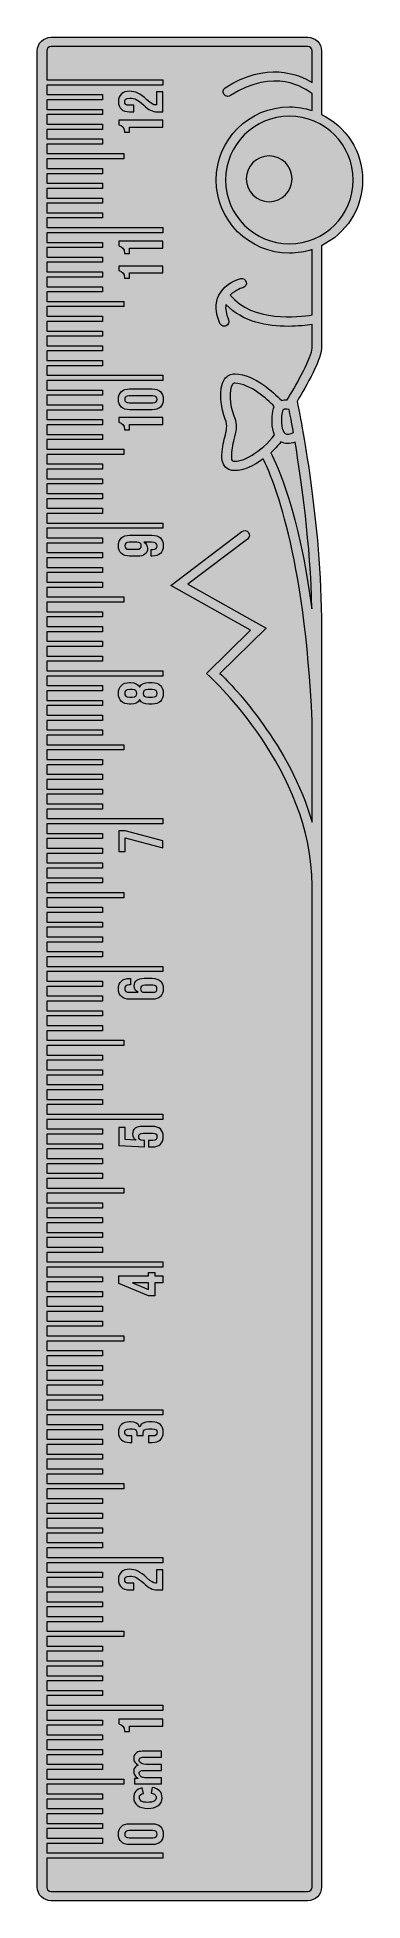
# Model space of a CAD drawing. Header units: inches. Extents: x 3.29 to 4.16, y -3.98 to 0.99.
import ezdxf

# ---------------------------------------------------------------- set-up
doc = ezdxf.new("R2010")
doc.units = ezdxf.units.IN
doc.header["$MEASUREMENT"] = 0
doc.layers.add('ruler', color=7, linetype='Continuous', lineweight=0)

msp = doc.modelspace()

# ---------------------------------------------------------------- hatches: boundary and pattern name
at = {"layer": 'ruler', "true_color": 0xf8e0c5, "transparency": 33554687}
h = msp.add_hatch(color=254, dxfattribs=at)
h.dxf.hatch_style = 2
edge = h.paths.add_edge_path()
edge.add_spline(control_points=[(4.0482, 0.7807), (4.0482, 0.7807), (4.0482, 0.9496), (4.0482, 0.9496), (4.0482, 0.9698), (4.0319, 0.9861), (4.0117, 0.9861), (4.0117, 0.9861), (3.3286, 0.9861), (3.3286, 0.9861), (3.3085, 0.9861), (3.2921, 0.9698), (3.2921, 0.9496), (3.2921, 0.9496), (3.2921, -3.9423), (3.2921, -3.9423), (3.2921, -3.9624), (3.3085, -3.9788), (3.3286, -3.9788), (3.3286, -3.9788), (4.0117, -3.9788), (4.0117, -3.9788), (4.0319, -3.9788), (4.0482, -3.9624), (4.0482, -3.9423), (4.0482, -3.9423), (4.0482, -0.5862), (4.0482, -0.5862), (4.0482, -0.3041), (3.9917, -0.0246), (3.9832, 0.0158), (3.9967, 0.0379), (4.0472, 0.1228), (4.0482, 0.1572), (4.0482, 0.1572), (4.0482, 0.4308), (4.0482, 0.4308), (4.113, 0.4626), (4.1577, 0.5289), (4.1577, 0.6057), (4.1577, 0.6826), (4.113, 0.7489), (4.0482, 0.7807)], knot_values=[0, 0, 0, 0, 1, 1, 1, 2, 2, 2, 3, 3, 3, 4, 4, 4, 5, 5, 5, 6, 6, 6, 7, 7, 7, 8, 8, 8, 9, 9, 9, 10, 10, 10, 11, 11, 11, 12, 12, 12, 13, 13, 13, 14, 14, 14, 14], degree=3, periodic=0)
at = {"layer": 'ruler', "true_color": 0x231f20, "transparency": 33554687}
h = msp.add_hatch(color=250, dxfattribs=at)
h.dxf.hatch_style = 2
edge = h.paths.add_edge_path()
edge.add_spline(control_points=[(3.9699, 0.609), (3.9699, 0.5753), (3.9426, 0.5481), (3.909, 0.5481), (3.8753, 0.5481), (3.8481, 0.5753), (3.8481, 0.609), (3.8481, 0.6426), (3.8753, 0.6699), (3.909, 0.6699), (3.9426, 0.6699), (3.9699, 0.6426), (3.9699, 0.609)], knot_values=[0, 0, 0, 0, 1, 1, 1, 2, 2, 2, 3, 3, 3, 4, 4, 4, 4], degree=3, periodic=0)
edge = h.paths.add_edge_path()
edge.add_spline(control_points=[(3.9629, 0.4359), (3.8692, 0.4359), (3.793, 0.5121), (3.793, 0.6057), (3.793, 0.6994), (3.8692, 0.7756), (3.9629, 0.7756), (4.0565, 0.7756), (4.1327, 0.6994), (4.1327, 0.6057), (4.1327, 0.5121), (4.0565, 0.4359), (3.9629, 0.4359)], knot_values=[0, 0, 0, 0, 1, 1, 1, 2, 2, 2, 3, 3, 3, 4, 4, 4, 4], degree=3, periodic=0)
edge = h.paths.add_edge_path()
edge.add_spline(control_points=[(3.9593, 0.0247), (3.9593, 0.0247), (3.9567, 0.0204), (3.9567, 0.0204), (3.9512, 0.0207), (3.9463, 0.02), (3.9419, 0.0187), (3.9419, 0.0187), (3.9415, 0.019), (3.9415, 0.019), (3.9205, 0.0395), (3.8715, 0.0875), (3.8184, 0.0893), (3.8072, 0.0897), (3.7972, 0.0846), (3.7905, 0.0751), (3.7723, 0.0489), (3.7806, -0.0041), (3.792, -0.0318), (3.799, -0.0489), (3.7956, -0.0616), (3.791, -0.0792), (3.787, -0.0945), (3.7825, -0.1118), (3.7834, -0.1355), (3.784, -0.1518), (3.7927, -0.1633), (3.8071, -0.1672), (3.8107, -0.1681), (3.8146, -0.1686), (3.8187, -0.1686), (3.8397, -0.1686), (3.8673, -0.1565), (3.8932, -0.1374), (3.9178, -0.1868), (4.0041, -0.3898), (4.0232, -0.8359), (4.0232, -0.8359), (4.0232, -1.1053), (4.0232, -1.1053), (3.964, -0.9009), (3.8171, -0.7469), (3.7781, -0.7088), (3.7781, -0.7088), (3.9006, -0.5881), (3.9006, -0.5881), (3.9006, -0.5881), (3.6929, -0.4712), (3.6929, -0.4712), (3.6929, -0.4712), (3.8516, -0.3507), (3.8516, -0.3507), (3.8571, -0.3465), (3.8582, -0.3387), (3.854, -0.3332), (3.8498, -0.3277), (3.8419, -0.3266), (3.8365, -0.3308), (3.8365, -0.3308), (3.6475, -0.4743), (3.6475, -0.4743), (3.6475, -0.4743), (3.8594, -0.5936), (3.8594, -0.5936), (3.8594, -0.5936), (3.7419, -0.7094), (3.7419, -0.7094), (3.7419, -0.7094), (3.7517, -0.7182), (3.7517, -0.7182), (3.7544, -0.7207), (4.0232, -0.9662), (4.0232, -1.2745), (4.0232, -1.2745), (4.0232, -3.9423), (4.0232, -3.9423), (4.0232, -3.9486), (4.0181, -3.9538), (4.0117, -3.9538), (4.0117, -3.9538), (3.3286, -3.9538), (3.3286, -3.9538), (3.3223, -3.9538), (3.3171, -3.9486), (3.3171, -3.9423), (3.3171, -3.9423), (3.3171, -3.8655), (3.3171, -3.8655), (3.3171, -3.8655), (3.626, -3.8655), (3.626, -3.8655), (3.626, -3.8655), (3.626, -3.8516), (3.626, -3.8516), (3.626, -3.8516), (3.3171, -3.8516), (3.3171, -3.8516), (3.3171, -3.8516), (3.3171, -3.8261), (3.3171, -3.8261), (3.3171, -3.8261), (3.4653, -3.8261), (3.4653, -3.8261), (3.4653, -3.8261), (3.4653, -3.8122), (3.4653, -3.8122), (3.4653, -3.8122), (3.3171, -3.8122), (3.3171, -3.8122), (3.3171, -3.8122), (3.3171, -3.7867), (3.3171, -3.7867), (3.3171, -3.7867), (3.4653, -3.7867), (3.4653, -3.7867), (3.4653, -3.7867), (3.4653, -3.7729), (3.4653, -3.7729), (3.4653, -3.7729), (3.3171, -3.7729), (3.3171, -3.7729), (3.3171, -3.7729), (3.3171, -3.7474), (3.3171, -3.7474), (3.3171, -3.7474), (3.4653, -3.7474), (3.4653, -3.7474), (3.4653, -3.7474), (3.4653, -3.7335), (3.4653, -3.7335), (3.4653, -3.7335), (3.3171, -3.7335), (3.3171, -3.7335), (3.3171, -3.7335), (3.3171, -3.708), (3.3171, -3.708), (3.3171, -3.708), (3.4653, -3.708), (3.4653, -3.708), (3.4653, -3.708), (3.4653, -3.6941), (3.4653, -3.6941), (3.4653, -3.6941), (3.3171, -3.6941), (3.3171, -3.6941), (3.3171, -3.6941), (3.3171, -3.6686), (3.3171, -3.6686), (3.3171, -3.6686), (3.5226, -3.6686), (3.5226, -3.6686), (3.5226, -3.6686), (3.5226, -3.6547), (3.5226, -3.6547), (3.5226, -3.6547), (3.3171, -3.6547), (3.3171, -3.6547), (3.3171, -3.6547), (3.3171, -3.6293), (3.3171, -3.6293), (3.3171, -3.6293), (3.4653, -3.6293), (3.4653, -3.6293), (3.4653, -3.6293), (3.4653, -3.6154), (3.4653, -3.6154), (3.4653, -3.6154), (3.3171, -3.6154), (3.3171, -3.6154), (3.3171, -3.6154), (3.3171, -3.5899), (3.3171, -3.5899), (3.3171, -3.5899), (3.4653, -3.5899), (3.4653, -3.5899), (3.4653, -3.5899), (3.4653, -3.576), (3.4653, -3.576), (3.4653, -3.576), (3.3171, -3.576), (3.3171, -3.576), (3.3171, -3.576), (3.3171, -3.5505), (3.3171, -3.5505), (3.3171, -3.5505), (3.4653, -3.5505), (3.4653, -3.5505), (3.4653, -3.5505), (3.4653, -3.5366), (3.4653, -3.5366), (3.4653, -3.5366), (3.3171, -3.5366), (3.3171, -3.5366), (3.3171, -3.5366), (3.3171, -3.5112), (3.3171, -3.5112), (3.3171, -3.5112), (3.4653, -3.5112), (3.4653, -3.5112), (3.4653, -3.5112), (3.4653, -3.4973), (3.4653, -3.4973), (3.4653, -3.4973), (3.3171, -3.4973), (3.3171, -3.4973), (3.3171, -3.4973), (3.3171, -3.4718), (3.3171, -3.4718), (3.3171, -3.4718), (3.626, -3.4718), (3.626, -3.4718), (3.626, -3.4718), (3.626, -3.4579), (3.626, -3.4579), (3.626, -3.4579), (3.3171, -3.4579), (3.3171, -3.4579), (3.3171, -3.4579), (3.3171, -3.4324), (3.3171, -3.4324), (3.3171, -3.4324), (3.4653, -3.4324), (3.4653, -3.4324), (3.4653, -3.4324), (3.4653, -3.4185), (3.4653, -3.4185), (3.4653, -3.4185), (3.3171, -3.4185), (3.3171, -3.4185), (3.3171, -3.4185), (3.3171, -3.393), (3.3171, -3.393), (3.3171, -3.393), (3.4653, -3.393), (3.4653, -3.393), (3.4653, -3.393), (3.4653, -3.3792), (3.4653, -3.3792), (3.4653, -3.3792), (3.3171, -3.3792), (3.3171, -3.3792), (3.3171, -3.3792), (3.3171, -3.3537), (3.3171, -3.3537), (3.3171, -3.3537), (3.4653, -3.3537), (3.4653, -3.3537), (3.4653, -3.3537), (3.4653, -3.3398), (3.4653, -3.3398), (3.4653, -3.3398), (3.3171, -3.3398), (3.3171, -3.3398), (3.3171, -3.3398), (3.3171, -3.3143), (3.3171, -3.3143), (3.3171, -3.3143), (3.4653, -3.3143), (3.4653, -3.3143), (3.4653, -3.3143), (3.4653, -3.3004), (3.4653, -3.3004), (3.4653, -3.3004), (3.3171, -3.3004), (3.3171, -3.3004), (3.3171, -3.3004), (3.3171, -3.2749), (3.3171, -3.2749), (3.3171, -3.2749), (3.5226, -3.2749), (3.5226, -3.2749), (3.5226, -3.2749), (3.5226, -3.261), (3.5226, -3.261), (3.5226, -3.261), (3.3171, -3.261), (3.3171, -3.261), (3.3171, -3.261), (3.3171, -3.2356), (3.3171, -3.2356), (3.3171, -3.2356), (3.4653, -3.2356), (3.4653, -3.2356), (3.4653, -3.2356), (3.4653, -3.2217), (3.4653, -3.2217), (3.4653, -3.2217), (3.3171, -3.2217), (3.3171, -3.2217), (3.3171, -3.2217), (3.3171, -3.1962), (3.3171, -3.1962), (3.3171, -3.1962), (3.4653, -3.1962), (3.4653, -3.1962), (3.4653, -3.1962), (3.4653, -3.1823), (3.4653, -3.1823), (3.4653, -3.1823), (3.3171, -3.1823), (3.3171, -3.1823), (3.3171, -3.1823), (3.3171, -3.1568), (3.3171, -3.1568), (3.3171, -3.1568), (3.4653, -3.1568), (3.4653, -3.1568), (3.4653, -3.1568), (3.4653, -3.1429), (3.4653, -3.1429), (3.4653, -3.1429), (3.3171, -3.1429), (3.3171, -3.1429), (3.3171, -3.1429), (3.3171, -3.1175), (3.3171, -3.1175), (3.3171, -3.1175), (3.4653, -3.1175), (3.4653, -3.1175), (3.4653, -3.1175), (3.4653, -3.1036), (3.4653, -3.1036), (3.4653, -3.1036), (3.3171, -3.1036), (3.3171, -3.1036), (3.3171, -3.1036), (3.3171, -3.0781), (3.3171, -3.0781), (3.3171, -3.0781), (3.626, -3.0781), (3.626, -3.0781), (3.626, -3.0781), (3.626, -3.0642), (3.626, -3.0642), (3.626, -3.0642), (3.3171, -3.0642), (3.3171, -3.0642), (3.3171, -3.0642), (3.3171, -3.0387), (3.3171, -3.0387), (3.3171, -3.0387), (3.4653, -3.0387), (3.4653, -3.0387), (3.4653, -3.0387), (3.4653, -3.0248), (3.4653, -3.0248), (3.4653, -3.0248), (3.3171, -3.0248), (3.3171, -3.0248), (3.3171, -3.0248), (3.3171, -2.9993), (3.3171, -2.9993), (3.3171, -2.9993), (3.4653, -2.9993), (3.4653, -2.9993), (3.4653, -2.9993), (3.4653, -2.9855), (3.4653, -2.9855), (3.4653, -2.9855), (3.3171, -2.9855), (3.3171, -2.9855), (3.3171, -2.9855), (3.3171, -2.96), (3.3171, -2.96), (3.3171, -2.96), (3.4653, -2.96), (3.4653, -2.96), (3.4653, -2.96), (3.4653, -2.9461), (3.4653, -2.9461), (3.4653, -2.9461), (3.3171, -2.9461), (3.3171, -2.9461), (3.3171, -2.9461), (3.3171, -2.9206), (3.3171, -2.9206), (3.3171, -2.9206), (3.4653, -2.9206), (3.4653, -2.9206), (3.4653, -2.9206), (3.4653, -2.9067), (3.4653, -2.9067), (3.4653, -2.9067), (3.3171, -2.9067), (3.3171, -2.9067), (3.3171, -2.9067), (3.3171, -2.8812), (3.3171, -2.8812), (3.3171, -2.8812), (3.5226, -2.8812), (3.5226, -2.8812), (3.5226, -2.8812), (3.5226, -2.8674), (3.5226, -2.8674), (3.5226, -2.8674), (3.3171, -2.8674), (3.3171, -2.8674), (3.3171, -2.8674), (3.3171, -2.8419), (3.3171, -2.8419), (3.3171, -2.8419), (3.4653, -2.8419), (3.4653, -2.8419), (3.4653, -2.8419), (3.4653, -2.828), (3.4653, -2.828), (3.4653, -2.828), (3.3171, -2.828), (3.3171, -2.828), (3.3171, -2.828), (3.3171, -2.8025), (3.3171, -2.8025), (3.3171, -2.8025), (3.4653, -2.8025), (3.4653, -2.8025), (3.4653, -2.8025), (3.4653, -2.7886), (3.4653, -2.7886), (3.4653, -2.7886), (3.3171, -2.7886), (3.3171, -2.7886), (3.3171, -2.7886), (3.3171, -2.7631), (3.3171, -2.7631), (3.3171, -2.7631), (3.4653, -2.7631), (3.4653, -2.7631), (3.4653, -2.7631), (3.4653, -2.7492), (3.4653, -2.7492), (3.4653, -2.7492), (3.3171, -2.7492), (3.3171, -2.7492), (3.3171, -2.7492), (3.3171, -2.7238), (3.3171, -2.7238), (3.3171, -2.7238), (3.4653, -2.7238), (3.4653, -2.7238), (3.4653, -2.7238), (3.4653, -2.7099), (3.4653, -2.7099), (3.4653, -2.7099), (3.3171, -2.7099), (3.3171, -2.7099), (3.3171, -2.7099), (3.3171, -2.6844), (3.3171, -2.6844), (3.3171, -2.6844), (3.626, -2.6844), (3.626, -2.6844), (3.626, -2.6844), (3.626, -2.6705), (3.626, -2.6705), (3.626, -2.6705), (3.3171, -2.6705), (3.3171, -2.6705), (3.3171, -2.6705), (3.3171, -2.645), (3.3171, -2.645), (3.3171, -2.645), (3.4653, -2.645), (3.4653, -2.645), (3.4653, -2.645), (3.4653, -2.6311), (3.4653, -2.6311), (3.4653, -2.6311), (3.3171, -2.6311), (3.3171, -2.6311), (3.3171, -2.6311), (3.3171, -2.6056), (3.3171, -2.6056), (3.3171, -2.6056), (3.4653, -2.6056), (3.4653, -2.6056), (3.4653, -2.6056), (3.4653, -2.5918), (3.4653, -2.5918), (3.4653, -2.5918), (3.3171, -2.5918), (3.3171, -2.5918), (3.3171, -2.5918), (3.3171, -2.5663), (3.3171, -2.5663), (3.3171, -2.5663), (3.4653, -2.5663), (3.4653, -2.5663), (3.4653, -2.5663), (3.4653, -2.5524), (3.4653, -2.5524), (3.4653, -2.5524), (3.3171, -2.5524), (3.3171, -2.5524), (3.3171, -2.5524), (3.3171, -2.5269), (3.3171, -2.5269), (3.3171, -2.5269), (3.4653, -2.5269), (3.4653, -2.5269), (3.4653, -2.5269), (3.4653, -2.513), (3.4653, -2.513), (3.4653, -2.513), (3.3171, -2.513), (3.3171, -2.513), (3.3171, -2.513), (3.3171, -2.4875), (3.3171, -2.4875), (3.3171, -2.4875), (3.5226, -2.4875), (3.5226, -2.4875), (3.5226, -2.4875), (3.5226, -2.4736), (3.5226, -2.4736), (3.5226, -2.4736), (3.3171, -2.4736), (3.3171, -2.4736), (3.3171, -2.4736), (3.3171, -2.4482), (3.3171, -2.4482), (3.3171, -2.4482), (3.4653, -2.4482), (3.4653, -2.4482), (3.4653, -2.4482), (3.4653, -2.4343), (3.4653, -2.4343), (3.4653, -2.4343), (3.3171, -2.4343), (3.3171, -2.4343), (3.3171, -2.4343), (3.3171, -2.4088), (3.3171, -2.4088), (3.3171, -2.4088), (3.4653, -2.4088), (3.4653, -2.4088), (3.4653, -2.4088), (3.4653, -2.3949), (3.4653, -2.3949), (3.4653, -2.3949), (3.3171, -2.3949), (3.3171, -2.3949), (3.3171, -2.3949), (3.3171, -2.3694), (3.3171, -2.3694), (3.3171, -2.3694), (3.4653, -2.3694), (3.4653, -2.3694), (3.4653, -2.3694), (3.4653, -2.3555), (3.4653, -2.3555), (3.4653, -2.3555), (3.3171, -2.3555), (3.3171, -2.3555), (3.3171, -2.3555), (3.3171, -2.3301), (3.3171, -2.3301), (3.3171, -2.3301), (3.4653, -2.3301), (3.4653, -2.3301), (3.4653, -2.3301), (3.4653, -2.3162), (3.4653, -2.3162), (3.4653, -2.3162), (3.3171, -2.3162), (3.3171, -2.3162), (3.3171, -2.3162), (3.3171, -2.2907), (3.3171, -2.2907), (3.3171, -2.2907), (3.626, -2.2907), (3.626, -2.2907), (3.626, -2.2907), (3.626, -2.2768), (3.626, -2.2768), (3.626, -2.2768), (3.3171, -2.2768), (3.3171, -2.2768), (3.3171, -2.2768), (3.3171, -2.2513), (3.3171, -2.2513), (3.3171, -2.2513), (3.4653, -2.2513), (3.4653, -2.2513), (3.4653, -2.2513), (3.4653, -2.2374), (3.4653, -2.2374), (3.4653, -2.2374), (3.3171, -2.2374), (3.3171, -2.2374), (3.3171, -2.2374), (3.3171, -2.2119), (3.3171, -2.2119), (3.3171, -2.2119), (3.4653, -2.2119), (3.4653, -2.2119), (3.4653, -2.2119), (3.4653, -2.1981), (3.4653, -2.1981), (3.4653, -2.1981), (3.3171, -2.1981), (3.3171, -2.1981), (3.3171, -2.1981), (3.3171, -2.1726), (3.3171, -2.1726), (3.3171, -2.1726), (3.4653, -2.1726), (3.4653, -2.1726), (3.4653, -2.1726), (3.4653, -2.1587), (3.4653, -2.1587), (3.4653, -2.1587), (3.3171, -2.1587), (3.3171, -2.1587), (3.3171, -2.1587), (3.3171, -2.1332), (3.3171, -2.1332), (3.3171, -2.1332), (3.4653, -2.1332), (3.4653, -2.1332), (3.4653, -2.1332), (3.4653, -2.1193), (3.4653, -2.1193), (3.4653, -2.1193), (3.3171, -2.1193), (3.3171, -2.1193), (3.3171, -2.1193), (3.3171, -2.0938), (3.3171, -2.0938), (3.3171, -2.0938), (3.5226, -2.0938), (3.5226, -2.0938), (3.5226, -2.0938), (3.5226, -2.0799), (3.5226, -2.0799), (3.5226, -2.0799), (3.3171, -2.0799), (3.3171, -2.0799), (3.3171, -2.0799), (3.3171, -2.0545), (3.3171, -2.0545), (3.3171, -2.0545), (3.4653, -2.0545), (3.4653, -2.0545), (3.4653, -2.0545), (3.4653, -2.0406), (3.4653, -2.0406), (3.4653, -2.0406), (3.3171, -2.0406), (3.3171, -2.0406), (3.3171, -2.0406), (3.3171, -2.0151), (3.3171, -2.0151), (3.3171, -2.0151), (3.4653, -2.0151), (3.4653, -2.0151), (3.4653, -2.0151), (3.4653, -2.0012), (3.4653, -2.0012), (3.4653, -2.0012), (3.3171, -2.0012), (3.3171, -2.0012), (3.3171, -2.0012), (3.3171, -1.9757), (3.3171, -1.9757), (3.3171, -1.9757), (3.4653, -1.9757), (3.4653, -1.9757), (3.4653, -1.9757), (3.4653, -1.9618), (3.4653, -1.9618), (3.4653, -1.9618), (3.3171, -1.9618), (3.3171, -1.9618), (3.3171, -1.9618), (3.3171, -1.9364), (3.3171, -1.9364), (3.3171, -1.9364), (3.4653, -1.9364), (3.4653, -1.9364), (3.4653, -1.9364), (3.4653, -1.9225), (3.4653, -1.9225), (3.4653, -1.9225), (3.3171, -1.9225), (3.3171, -1.9225), (3.3171, -1.9225), (3.3171, -1.897), (3.3171, -1.897), (3.3171, -1.897), (3.626, -1.897), (3.626, -1.897), (3.626, -1.897), (3.626, -1.8831), (3.626, -1.8831), (3.626, -1.8831), (3.3171, -1.8831), (3.3171, -1.8831), (3.3171, -1.8831), (3.3171, -1.8576), (3.3171, -1.8576), (3.3171, -1.8576), (3.4653, -1.8576), (3.4653, -1.8576), (3.4653, -1.8576), (3.4653, -1.8437), (3.4653, -1.8437), (3.4653, -1.8437), (3.3171, -1.8437), (3.3171, -1.8437), (3.3171, -1.8437), (3.3171, -1.8182), (3.3171, -1.8182), (3.3171, -1.8182), (3.4653, -1.8182), (3.4653, -1.8182), (3.4653, -1.8182), (3.4653, -1.8044), (3.4653, -1.8044), (3.4653, -1.8044), (3.3171, -1.8044), (3.3171, -1.8044), (3.3171, -1.8044), (3.3171, -1.7789), (3.3171, -1.7789), (3.3171, -1.7789), (3.4653, -1.7789), (3.4653, -1.7789), (3.4653, -1.7789), (3.4653, -1.765), (3.4653, -1.765), (3.4653, -1.765), (3.3171, -1.765), (3.3171, -1.765), (3.3171, -1.765), (3.3171, -1.7395), (3.3171, -1.7395), (3.3171, -1.7395), (3.4653, -1.7395), (3.4653, -1.7395), (3.4653, -1.7395), (3.4653, -1.7256), (3.4653, -1.7256), (3.4653, -1.7256), (3.3171, -1.7256), (3.3171, -1.7256), (3.3171, -1.7256), (3.3171, -1.7001), (3.3171, -1.7001), (3.3171, -1.7001), (3.5226, -1.7001), (3.5226, -1.7001), (3.5226, -1.7001), (3.5226, -1.6862), (3.5226, -1.6862), (3.5226, -1.6862), (3.3171, -1.6862), (3.3171, -1.6862), (3.3171, -1.6862), (3.3171, -1.6608), (3.3171, -1.6608), (3.3171, -1.6608), (3.4653, -1.6608), (3.4653, -1.6608), (3.4653, -1.6608), (3.4653, -1.6469), (3.4653, -1.6469), (3.4653, -1.6469), (3.3171, -1.6469), (3.3171, -1.6469), (3.3171, -1.6469), (3.3171, -1.6214), (3.3171, -1.6214), (3.3171, -1.6214), (3.4653, -1.6214), (3.4653, -1.6214), (3.4653, -1.6214), (3.4653, -1.6075), (3.4653, -1.6075), (3.4653, -1.6075), (3.3171, -1.6075), (3.3171, -1.6075), (3.3171, -1.6075), (3.3171, -1.582), (3.3171, -1.582), (3.3171, -1.582), (3.4653, -1.582), (3.4653, -1.582), (3.4653, -1.582), (3.4653, -1.5681), (3.4653, -1.5681), (3.4653, -1.5681), (3.3171, -1.5681), (3.3171, -1.5681), (3.3171, -1.5681), (3.3171, -1.5427), (3.3171, -1.5427), (3.3171, -1.5427), (3.4653, -1.5427), (3.4653, -1.5427), (3.4653, -1.5427), (3.4653, -1.5288), (3.4653, -1.5288), (3.4653, -1.5288), (3.3171, -1.5288), (3.3171, -1.5288), (3.3171, -1.5288), (3.3171, -1.5033), (3.3171, -1.5033), (3.3171, -1.5033), (3.626, -1.5033), (3.626, -1.5033), (3.626, -1.5033), (3.626, -1.4894), (3.626, -1.4894), (3.626, -1.4894), (3.3171, -1.4894), (3.3171, -1.4894), (3.3171, -1.4894), (3.3171, -1.4639), (3.3171, -1.4639), (3.3171, -1.4639), (3.4653, -1.4639), (3.4653, -1.4639), (3.4653, -1.4639), (3.4653, -1.45), (3.4653, -1.45), (3.4653, -1.45), (3.3171, -1.45), (3.3171, -1.45), (3.3171, -1.45), (3.3171, -1.4245), (3.3171, -1.4245), (3.3171, -1.4245), (3.4653, -1.4245), (3.4653, -1.4245), (3.4653, -1.4245), (3.4653, -1.4107), (3.4653, -1.4107), (3.4653, -1.4107), (3.3171, -1.4107), (3.3171, -1.4107), (3.3171, -1.4107), (3.3171, -1.3852), (3.3171, -1.3852), (3.3171, -1.3852), (3.4653, -1.3852), (3.4653, -1.3852), (3.4653, -1.3852), (3.4653, -1.3713), (3.4653, -1.3713), (3.4653, -1.3713), (3.3171, -1.3713), (3.3171, -1.3713), (3.3171, -1.3713), (3.3171, -1.3458), (3.3171, -1.3458), (3.3171, -1.3458), (3.4653, -1.3458), (3.4653, -1.3458), (3.4653, -1.3458), (3.4653, -1.3319), (3.4653, -1.3319), (3.4653, -1.3319), (3.3171, -1.3319), (3.3171, -1.3319), (3.3171, -1.3319), (3.3171, -1.3064), (3.3171, -1.3064), (3.3171, -1.3064), (3.5226, -1.3064), (3.5226, -1.3064), (3.5226, -1.3064), (3.5226, -1.2925), (3.5226, -1.2925), (3.5226, -1.2925), (3.3171, -1.2925), (3.3171, -1.2925), (3.3171, -1.2925), (3.3171, -1.2671), (3.3171, -1.2671), (3.3171, -1.2671), (3.4653, -1.2671), (3.4653, -1.2671), (3.4653, -1.2671), (3.4653, -1.2532), (3.4653, -1.2532), (3.4653, -1.2532), (3.3171, -1.2532), (3.3171, -1.2532), (3.3171, -1.2532), (3.3171, -1.2277), (3.3171, -1.2277), (3.3171, -1.2277), (3.4653, -1.2277), (3.4653, -1.2277), (3.4653, -1.2277), (3.4653, -1.2138), (3.4653, -1.2138), (3.4653, -1.2138), (3.3171, -1.2138), (3.3171, -1.2138), (3.3171, -1.2138), (3.3171, -1.1883), (3.3171, -1.1883), (3.3171, -1.1883), (3.4653, -1.1883), (3.4653, -1.1883), (3.4653, -1.1883), (3.4653, -1.1744), (3.4653, -1.1744), (3.4653, -1.1744), (3.3171, -1.1744), (3.3171, -1.1744), (3.3171, -1.1744), (3.3171, -1.149), (3.3171, -1.149), (3.3171, -1.149), (3.4653, -1.149), (3.4653, -1.149), (3.4653, -1.149), (3.4653, -1.1351), (3.4653, -1.1351), (3.4653, -1.1351), (3.3171, -1.1351), (3.3171, -1.1351), (3.3171, -1.1351), (3.3171, -1.1096), (3.3171, -1.1096), (3.3171, -1.1096), (3.626, -1.1096), (3.626, -1.1096), (3.626, -1.1096), (3.626, -1.0957), (3.626, -1.0957), (3.626, -1.0957), (3.3171, -1.0957), (3.3171, -1.0957), (3.3171, -1.0957), (3.3171, -1.0702), (3.3171, -1.0702), (3.3171, -1.0702), (3.4653, -1.0702), (3.4653, -1.0702), (3.4653, -1.0702), (3.4653, -1.0563), (3.4653, -1.0563), (3.4653, -1.0563), (3.3171, -1.0563), (3.3171, -1.0563), (3.3171, -1.0563), (3.3171, -1.0308), (3.3171, -1.0308), (3.3171, -1.0308), (3.4653, -1.0308), (3.4653, -1.0308), (3.4653, -1.0308), (3.4653, -1.017), (3.4653, -1.017), (3.4653, -1.017), (3.3171, -1.017), (3.3171, -1.017), (3.3171, -1.017), (3.3171, -0.9915), (3.3171, -0.9915), (3.3171, -0.9915), (3.4653, -0.9915), (3.4653, -0.9915), (3.4653, -0.9915), (3.4653, -0.9776), (3.4653, -0.9776), (3.4653, -0.9776), (3.3171, -0.9776), (3.3171, -0.9776), (3.3171, -0.9776), (3.3171, -0.9521), (3.3171, -0.9521), (3.3171, -0.9521), (3.4653, -0.9521), (3.4653, -0.9521), (3.4653, -0.9521), (3.4653, -0.9382), (3.4653, -0.9382), (3.4653, -0.9382), (3.3171, -0.9382), (3.3171, -0.9382), (3.3171, -0.9382), (3.3171, -0.9127), (3.3171, -0.9127), (3.3171, -0.9127), (3.5226, -0.9127), (3.5226, -0.9127), (3.5226, -0.9127), (3.5226, -0.8988), (3.5226, -0.8988), (3.5226, -0.8988), (3.3171, -0.8988), (3.3171, -0.8988), (3.3171, -0.8988), (3.3171, -0.8734), (3.3171, -0.8734), (3.3171, -0.8734), (3.4653, -0.8734), (3.4653, -0.8734), (3.4653, -0.8734), (3.4653, -0.8595), (3.4653, -0.8595), (3.4653, -0.8595), (3.3171, -0.8595), (3.3171, -0.8595), (3.3171, -0.8595), (3.3171, -0.834), (3.3171, -0.834), (3.3171, -0.834), (3.4653, -0.834), (3.4653, -0.834), (3.4653, -0.834), (3.4653, -0.8201), (3.4653, -0.8201), (3.4653, -0.8201), (3.3171, -0.8201), (3.3171, -0.8201), (3.3171, -0.8201), (3.3171, -0.7946), (3.3171, -0.7946), (3.3171, -0.7946), (3.4653, -0.7946), (3.4653, -0.7946), (3.4653, -0.7946), (3.4653, -0.7807), (3.4653, -0.7807), (3.4653, -0.7807), (3.3171, -0.7807), (3.3171, -0.7807), (3.3171, -0.7807), (3.3171, -0.7552), (3.3171, -0.7552), (3.3171, -0.7552), (3.4653, -0.7552), (3.4653, -0.7552), (3.4653, -0.7552), (3.4653, -0.7414), (3.4653, -0.7414), (3.4653, -0.7414), (3.3171, -0.7414), (3.3171, -0.7414), (3.3171, -0.7414), (3.3171, -0.7159), (3.3171, -0.7159), (3.3171, -0.7159), (3.626, -0.7159), (3.626, -0.7159), (3.626, -0.7159), (3.626, -0.702), (3.626, -0.702), (3.626, -0.702), (3.3171, -0.702), (3.3171, -0.702), (3.3171, -0.702), (3.3171, -0.6765), (3.3171, -0.6765), (3.3171, -0.6765), (3.4653, -0.6765), (3.4653, -0.6765), (3.4653, -0.6765), (3.4653, -0.6626), (3.4653, -0.6626), (3.4653, -0.6626), (3.3171, -0.6626), (3.3171, -0.6626), (3.3171, -0.6626), (3.3171, -0.6371), (3.3171, -0.6371), (3.3171, -0.6371), (3.4653, -0.6371), (3.4653, -0.6371), (3.4653, -0.6371), (3.4653, -0.6233), (3.4653, -0.6233), (3.4653, -0.6233), (3.3171, -0.6233), (3.3171, -0.6233), (3.3171, -0.6233), (3.3171, -0.5978), (3.3171, -0.5978), (3.3171, -0.5978), (3.4653, -0.5978), (3.4653, -0.5978), (3.4653, -0.5978), (3.4653, -0.5839), (3.4653, -0.5839), (3.4653, -0.5839), (3.3171, -0.5839), (3.3171, -0.5839), (3.3171, -0.5839), (3.3171, -0.5584), (3.3171, -0.5584), (3.3171, -0.5584), (3.4653, -0.5584), (3.4653, -0.5584), (3.4653, -0.5584), (3.4653, -0.5445), (3.4653, -0.5445), (3.4653, -0.5445), (3.3171, -0.5445), (3.3171, -0.5445), (3.3171, -0.5445), (3.3171, -0.519), (3.3171, -0.519), (3.3171, -0.519), (3.5226, -0.519), (3.5226, -0.519), (3.5226, -0.519), (3.5226, -0.5051), (3.5226, -0.5051), (3.5226, -0.5051), (3.3171, -0.5051), (3.3171, -0.5051), (3.3171, -0.5051), (3.3171, -0.4797), (3.3171, -0.4797), (3.3171, -0.4797), (3.4653, -0.4797), (3.4653, -0.4797), (3.4653, -0.4797), (3.4653, -0.4658), (3.4653, -0.4658), (3.4653, -0.4658), (3.3171, -0.4658), (3.3171, -0.4658), (3.3171, -0.4658), (3.3171, -0.4403), (3.3171, -0.4403), (3.3171, -0.4403), (3.4653, -0.4403), (3.4653, -0.4403), (3.4653, -0.4403), (3.4653, -0.4264), (3.4653, -0.4264), (3.4653, -0.4264), (3.3171, -0.4264), (3.3171, -0.4264), (3.3171, -0.4264), (3.3171, -0.4009), (3.3171, -0.4009), (3.3171, -0.4009), (3.4653, -0.4009), (3.4653, -0.4009), (3.4653, -0.4009), (3.4653, -0.387), (3.4653, -0.387), (3.4653, -0.387), (3.3171, -0.387), (3.3171, -0.387), (3.3171, -0.387), (3.3171, -0.3616), (3.3171, -0.3616), (3.3171, -0.3616), (3.4653, -0.3616), (3.4653, -0.3616), (3.4653, -0.3616), (3.4653, -0.3477), (3.4653, -0.3477), (3.4653, -0.3477), (3.3171, -0.3477), (3.3171, -0.3477), (3.3171, -0.3477), (3.3171, -0.3222), (3.3171, -0.3222), (3.3171, -0.3222), (3.626, -0.3222), (3.626, -0.3222), (3.626, -0.3222), (3.626, -0.3083), (3.626, -0.3083), (3.626, -0.3083), (3.3171, -0.3083), (3.3171, -0.3083), (3.3171, -0.3083), (3.3171, -0.2828), (3.3171, -0.2828), (3.3171, -0.2828), (3.4653, -0.2828), (3.4653, -0.2828), (3.4653, -0.2828), (3.4653, -0.2689), (3.4653, -0.2689), (3.4653, -0.2689), (3.3171, -0.2689), (3.3171, -0.2689), (3.3171, -0.2689), (3.3171, -0.2434), (3.3171, -0.2434), (3.3171, -0.2434), (3.4653, -0.2434), (3.4653, -0.2434), (3.4653, -0.2434), (3.4653, -0.2296), (3.4653, -0.2296), (3.4653, -0.2296), (3.3171, -0.2296), (3.3171, -0.2296), (3.3171, -0.2296), (3.3171, -0.2041), (3.3171, -0.2041), (3.3171, -0.2041), (3.4653, -0.2041), (3.4653, -0.2041), (3.4653, -0.2041), (3.4653, -0.1902), (3.4653, -0.1902), (3.4653, -0.1902), (3.3171, -0.1902), (3.3171, -0.1902), (3.3171, -0.1902), (3.3171, -0.1647), (3.3171, -0.1647), (3.3171, -0.1647), (3.4653, -0.1647), (3.4653, -0.1647), (3.4653, -0.1647), (3.4653, -0.1508), (3.4653, -0.1508), (3.4653, -0.1508), (3.3171, -0.1508), (3.3171, -0.1508), (3.3171, -0.1508), (3.3171, -0.1253), (3.3171, -0.1253), (3.3171, -0.1253), (3.5226, -0.1253), (3.5226, -0.1253), (3.5226, -0.1253), (3.5226, -0.1114), (3.5226, -0.1114), (3.5226, -0.1114), (3.3171, -0.1114), (3.3171, -0.1114), (3.3171, -0.1114), (3.3171, -0.086), (3.3171, -0.086), (3.3171, -0.086), (3.4653, -0.086), (3.4653, -0.086), (3.4653, -0.086), (3.4653, -0.0721), (3.4653, -0.0721), (3.4653, -0.0721), (3.3171, -0.0721), (3.3171, -0.0721), (3.3171, -0.0721), (3.3171, -0.0466), (3.3171, -0.0466), (3.3171, -0.0466), (3.4653, -0.0466), (3.4653, -0.0466), (3.4653, -0.0466), (3.4653, -0.0327), (3.4653, -0.0327), (3.4653, -0.0327), (3.3171, -0.0327), (3.3171, -0.0327), (3.3171, -0.0327), (3.3171, -0.0072), (3.3171, -0.0072), (3.3171, -0.0072), (3.4653, -0.0072), (3.4653, -0.0072), (3.4653, -0.0072), (3.4653, 0.0067), (3.4653, 0.0067), (3.4653, 0.0067), (3.3171, 0.0067), (3.3171, 0.0067), (3.3171, 0.0067), (3.3171, 0.0322), (3.3171, 0.0322), (3.3171, 0.0322), (3.4653, 0.0322), (3.4653, 0.0322), (3.4653, 0.0322), (3.4653, 0.046), (3.4653, 0.046), (3.4653, 0.046), (3.3171, 0.046), (3.3171, 0.046), (3.3171, 0.046), (3.3171, 0.0715), (3.3171, 0.0715), (3.3171, 0.0715), (3.626, 0.0715), (3.626, 0.0715), (3.626, 0.0715), (3.626, 0.0854), (3.626, 0.0854), (3.626, 0.0854), (3.3171, 0.0854), (3.3171, 0.0854), (3.3171, 0.0854), (3.3171, 0.1109), (3.3171, 0.1109), (3.3171, 0.1109), (3.4653, 0.1109), (3.4653, 0.1109), (3.4653, 0.1109), (3.4653, 0.1248), (3.4653, 0.1248), (3.4653, 0.1248), (3.3171, 0.1248), (3.3171, 0.1248), (3.3171, 0.1248), (3.3171, 0.1503), (3.3171, 0.1503), (3.3171, 0.1503), (3.4653, 0.1503), (3.4653, 0.1503), (3.4653, 0.1503), (3.4653, 0.1642), (3.4653, 0.1642), (3.4653, 0.1642), (3.3171, 0.1642), (3.3171, 0.1642), (3.3171, 0.1642), (3.3171, 0.1896), (3.3171, 0.1896), (3.3171, 0.1896), (3.4653, 0.1896), (3.4653, 0.1896), (3.4653, 0.1896), (3.4653, 0.2035), (3.4653, 0.2035), (3.4653, 0.2035), (3.3171, 0.2035), (3.3171, 0.2035), (3.3171, 0.2035), (3.3171, 0.229), (3.3171, 0.229), (3.3171, 0.229), (3.4653, 0.229), (3.4653, 0.229), (3.4653, 0.229), (3.4653, 0.2429), (3.4653, 0.2429), (3.4653, 0.2429), (3.3171, 0.2429), (3.3171, 0.2429), (3.3171, 0.2429), (3.3171, 0.2684), (3.3171, 0.2684), (3.3171, 0.2684), (3.5226, 0.2684), (3.5226, 0.2684), (3.5226, 0.2684), (3.5226, 0.2823), (3.5226, 0.2823), (3.5226, 0.2823), (3.3171, 0.2823), (3.3171, 0.2823), (3.3171, 0.2823), (3.3171, 0.3077), (3.3171, 0.3077), (3.3171, 0.3077), (3.4653, 0.3077), (3.4653, 0.3077), (3.4653, 0.3077), (3.4653, 0.3216), (3.4653, 0.3216), (3.4653, 0.3216), (3.3171, 0.3216), (3.3171, 0.3216), (3.3171, 0.3216), (3.3171, 0.3471), (3.3171, 0.3471), (3.3171, 0.3471), (3.4653, 0.3471), (3.4653, 0.3471), (3.4653, 0.3471), (3.4653, 0.361), (3.4653, 0.361), (3.4653, 0.361), (3.3171, 0.361), (3.3171, 0.361), (3.3171, 0.361), (3.3171, 0.3865), (3.3171, 0.3865), (3.3171, 0.3865), (3.4653, 0.3865), (3.4653, 0.3865), (3.4653, 0.3865), (3.4653, 0.4004), (3.4653, 0.4004), (3.4653, 0.4004), (3.3171, 0.4004), (3.3171, 0.4004), (3.3171, 0.4004), (3.3171, 0.4258), (3.3171, 0.4258), (3.3171, 0.4258), (3.4653, 0.4258), (3.4653, 0.4258), (3.4653, 0.4258), (3.4653, 0.4397), (3.4653, 0.4397), (3.4653, 0.4397), (3.3171, 0.4397), (3.3171, 0.4397), (3.3171, 0.4397), (3.3171, 0.4652), (3.3171, 0.4652), (3.3171, 0.4652), (3.626, 0.4652), (3.626, 0.4652), (3.626, 0.4652), (3.626, 0.4791), (3.626, 0.4791), (3.626, 0.4791), (3.3171, 0.4791), (3.3171, 0.4791), (3.3171, 0.4791), (3.3171, 0.5046), (3.3171, 0.5046), (3.3171, 0.5046), (3.4653, 0.5046), (3.4653, 0.5046), (3.4653, 0.5046), (3.4653, 0.5185), (3.4653, 0.5185), (3.4653, 0.5185), (3.3171, 0.5185), (3.3171, 0.5185), (3.3171, 0.5185), (3.3171, 0.544), (3.3171, 0.544), (3.3171, 0.544), (3.4653, 0.544), (3.4653, 0.544), (3.4653, 0.544), (3.4653, 0.5578), (3.4653, 0.5578), (3.4653, 0.5578), (3.3171, 0.5578), (3.3171, 0.5578), (3.3171, 0.5578), (3.3171, 0.5833), (3.3171, 0.5833), (3.3171, 0.5833), (3.4653, 0.5833), (3.4653, 0.5833), (3.4653, 0.5833), (3.4653, 0.5972), (3.4653, 0.5972), (3.4653, 0.5972), (3.3171, 0.5972), (3.3171, 0.5972), (3.3171, 0.5972), (3.3171, 0.6227), (3.3171, 0.6227), (3.3171, 0.6227), (3.4653, 0.6227), (3.4653, 0.6227), (3.4653, 0.6227), (3.4653, 0.6366), (3.4653, 0.6366), (3.4653, 0.6366), (3.3171, 0.6366), (3.3171, 0.6366), (3.3171, 0.6366), (3.3171, 0.6621), (3.3171, 0.6621), (3.3171, 0.6621), (3.5226, 0.6621), (3.5226, 0.6621), (3.5226, 0.6621), (3.5226, 0.676), (3.5226, 0.676), (3.5226, 0.676), (3.3171, 0.676), (3.3171, 0.676), (3.3171, 0.676), (3.3171, 0.7014), (3.3171, 0.7014), (3.3171, 0.7014), (3.4653, 0.7014), (3.4653, 0.7014), (3.4653, 0.7014), (3.4653, 0.7153), (3.4653, 0.7153), (3.4653, 0.7153), (3.3171, 0.7153), (3.3171, 0.7153), (3.3171, 0.7153), (3.3171, 0.7408), (3.3171, 0.7408), (3.3171, 0.7408), (3.4653, 0.7408), (3.4653, 0.7408), (3.4653, 0.7408), (3.4653, 0.7547), (3.4653, 0.7547), (3.4653, 0.7547), (3.3171, 0.7547), (3.3171, 0.7547), (3.3171, 0.7547), (3.3171, 0.7802), (3.3171, 0.7802), (3.3171, 0.7802), (3.4653, 0.7802), (3.4653, 0.7802), (3.4653, 0.7802), (3.4653, 0.7941), (3.4653, 0.7941), (3.4653, 0.7941), (3.3171, 0.7941), (3.3171, 0.7941), (3.3171, 0.7941), (3.3171, 0.8196), (3.3171, 0.8196), (3.3171, 0.8196), (3.4653, 0.8196), (3.4653, 0.8196), (3.4653, 0.8196), (3.4653, 0.8334), (3.4653, 0.8334), (3.4653, 0.8334), (3.3171, 0.8334), (3.3171, 0.8334), (3.3171, 0.8334), (3.3171, 0.8589), (3.3171, 0.8589), (3.3171, 0.8589), (3.626, 0.8589), (3.626, 0.8589), (3.626, 0.8589), (3.626, 0.8728), (3.626, 0.8728), (3.626, 0.8728), (3.3171, 0.8728), (3.3171, 0.8728), (3.3171, 0.8728), (3.3171, 0.9496), (3.3171, 0.9496), (3.3171, 0.956), (3.3223, 0.9611), (3.3286, 0.9611), (3.3286, 0.9611), (4.0117, 0.9611), (4.0117, 0.9611), (4.0181, 0.9611), (4.0232, 0.956), (4.0232, 0.9496), (4.0232, 0.9496), (4.0232, 0.8656), (4.0232, 0.8656), (3.9857, 0.8887), (3.9011, 0.9223), (3.7922, 0.8516), (3.7865, 0.8479), (3.7848, 0.8401), (3.7886, 0.8343), (3.791, 0.8306), (3.795, 0.8286), (3.7991, 0.8286), (3.8014, 0.8286), (3.8038, 0.8293), (3.8059, 0.8306), (3.9229, 0.9067), (4.0048, 0.8505), (4.0232, 0.8354), (4.0232, 0.8354), (4.0232, 0.7909), (4.0232, 0.7909), (4.0042, 0.7972), (3.9839, 0.8006), (3.9629, 0.8006), (3.8554, 0.8006), (3.768, 0.7132), (3.768, 0.6057), (3.768, 0.4983), (3.8554, 0.4109), (3.9629, 0.4109), (3.9839, 0.4109), (4.0042, 0.4143), (4.0232, 0.4205), (4.0232, 0.4205), (4.0232, 0.2464), (4.0232, 0.2464), (3.9877, 0.2405), (3.8637, 0.2263), (3.8056, 0.2992), (3.819, 0.3135), (3.8383, 0.3188), (3.8389, 0.3189), (3.8456, 0.3206), (3.8497, 0.3273), (3.8481, 0.334), (3.8464, 0.3407), (3.8397, 0.3448), (3.833, 0.3432), (3.8313, 0.3428), (3.7922, 0.3331), (3.7754, 0.2994), (3.7647, 0.278), (3.7655, 0.2525), (3.778, 0.2236), (3.78, 0.2189), (3.7846, 0.2161), (3.7895, 0.2161), (3.7911, 0.2161), (3.7928, 0.2164), (3.7944, 0.2171), (3.8007, 0.2198), (3.8037, 0.2272), (3.8009, 0.2335), (3.7943, 0.249), (3.792, 0.2626), (3.7937, 0.2745), (3.8382, 0.2269), (3.906, 0.2159), (3.9591, 0.2159), (3.9859, 0.2159), (4.009, 0.2187), (4.0232, 0.2209), (4.0232, 0.2209), (4.0232, 0.1576), (4.0232, 0.1576), (4.0225, 0.1347), (3.9837, 0.0639), (3.9593, 0.0247)], knot_values=[0, 0, 0, 0, 1, 1, 1, 2, 2, 2, 3, 3, 3, 4, 4, 4, 5, 5, 5, 6, 6, 6, 7, 7, 7, 8, 8, 8, 9, 9, 9, 10, 10, 10, 11, 11, 11, 12, 12, 12, 13, 13, 13, 14, 14, 14, 15, 15, 15, 16, 16, 16, 17, 17, 17, 18, 18, 18, 19, 19, 19, 20, 20, 20, 21, 21, 21, 22, 22, 22, 23, 23, 23, 24, 24, 24, 25, 25, 25, 26, 26, 26, 27, 27, 27, 28, 28, 28, 29, 29, 29, 30, 30, 30, 31, 31, 31, 32, 32, 32, 33, 33, 33, 34, 34, 34, 35, 35, 35, 36, 36, 36, 37, 37, 37, 38, 38, 38, 39, 39, 39, 40, 40, 40, 41, 41, 41, 42, 42, 42, 43, 43, 43, 44, 44, 44, 45, 45, 45, 46, 46, 46, 47, 47, 47, 48, 48, 48, 49, 49, 49, 50, 50, 50, 51, 51, 51, 52, 52, 52, 53, 53, 53, 54, 54, 54, 55, 55, 55, 56, 56, 56, 57, 57, 57, 58, 58, 58, 59, 59, 59, 60, 60, 60, 61, 61, 61, 62, 62, 62, 63, 63, 63, 64, 64, 64, 65, 65, 65, 66, 66, 66, 67, 67, 67, 68, 68, 68, 69, 69, 69, 70, 70, 70, 71, 71, 71, 72, 72, 72, 73, 73, 73, 74, 74, 74, 75, 75, 75, 76, 76, 76, 77, 77, 77, 78, 78, 78, 79, 79, 79, 80, 80, 80, 81, 81, 81, 82, 82, 82, 83, 83, 83, 84, 84, 84, 85, 85, 85, 86, 86, 86, 87, 87, 87, 88, 88, 88, 89, 89, 89, 90, 90, 90, 91, 91, 91, 92, 92, 92, 93, 93, 93, 94, 94, 94, 95, 95, 95, 96, 96, 96, 97, 97, 97, 98, 98, 98, 99, 99, 99, 100, 100, 100, 101, 101, 101, 102, 102, 102, 103, 103, 103, 104, 104, 104, 105, 105, 105, 106, 106, 106, 107, 107, 107, 108, 108, 108, 109, 109, 109, 110, 110, 110, 111, 111, 111, 112, 112, 112, 113, 113, 113, 114, 114, 114, 115, 115, 115, 116, 116, 116, 117, 117, 117, 118, 118, 118, 119, 119, 119, 120, 120, 120, 121, 121, 121, 122, 122, 122, 123, 123, 123, 124, 124, 124, 125, 125, 125, 126, 126, 126, 127, 127, 127, 128, 128, 128, 129, 129, 129, 130, 130, 130, 131, 131, 131, 132, 132, 132, 133, 133, 133, 134, 134, 134, 135, 135, 135, 136, 136, 136, 137, 137, 137, 138, 138, 138, 139, 139, 139, 140, 140, 140, 141, 141, 141, 142, 142, 142, 143, 143, 143, 144, 144, 144, 145, 145, 145, 146, 146, 146, 147, 147, 147, 148, 148, 148, 149, 149, 149, 150, 150, 150, 151, 151, 151, 152, 152, 152, 153, 153, 153, 154, 154, 154, 155, 155, 155, 156, 156, 156, 157, 157, 157, 158, 158, 158, 159, 159, 159, 160, 160, 160, 161, 161, 161, 162, 162, 162, 163, 163, 163, 164, 164, 164, 165, 165, 165, 166, 166, 166, 167, 167, 167, 168, 168, 168, 169, 169, 169, 170, 170, 170, 171, 171, 171, 172, 172, 172, 173, 173, 173, 174, 174, 174, 175, 175, 175, 176, 176, 176, 177, 177, 177, 178, 178, 178, 179, 179, 179, 180, 180, 180, 181, 181, 181, 182, 182, 182, 183, 183, 183, 184, 184, 184, 185, 185, 185, 186, 186, 186, 187, 187, 187, 188, 188, 188, 189, 189, 189, 190, 190, 190, 191, 191, 191, 192, 192, 192, 193, 193, 193, 194, 194, 194, 195, 195, 195, 196, 196, 196, 197, 197, 197, 198, 198, 198, 199, 199, 199, 200, 200, 200, 201, 201, 201, 202, 202, 202, 203, 203, 203, 204, 204, 204, 205, 205, 205, 206, 206, 206, 207, 207, 207, 208, 208, 208, 209, 209, 209, 210, 210, 210, 211, 211, 211, 212, 212, 212, 213, 213, 213, 214, 214, 214, 215, 215, 215, 216, 216, 216, 217, 217, 217, 218, 218, 218, 219, 219, 219, 220, 220, 220, 221, 221, 221, 222, 222, 222, 223, 223, 223, 224, 224, 224, 225, 225, 225, 226, 226, 226, 227, 227, 227, 228, 228, 228, 229, 229, 229, 230, 230, 230, 231, 231, 231, 232, 232, 232, 233, 233, 233, 234, 234, 234, 235, 235, 235, 236, 236, 236, 237, 237, 237, 238, 238, 238, 239, 239, 239, 240, 240, 240, 241, 241, 241, 242, 242, 242, 243, 243, 243, 244, 244, 244, 245, 245, 245, 246, 246, 246, 247, 247, 247, 248, 248, 248, 249, 249, 249, 250, 250, 250, 251, 251, 251, 252, 252, 252, 253, 253, 253, 254, 254, 254, 255, 255, 255, 256, 256, 256, 257, 257, 257, 258, 258, 258, 259, 259, 259, 260, 260, 260, 261, 261, 261, 262, 262, 262, 263, 263, 263, 264, 264, 264, 265, 265, 265, 266, 266, 266, 267, 267, 267, 268, 268, 268, 269, 269, 269, 270, 270, 270, 271, 271, 271, 272, 272, 272, 273, 273, 273, 274, 274, 274, 275, 275, 275, 276, 276, 276, 277, 277, 277, 278, 278, 278, 279, 279, 279, 280, 280, 280, 281, 281, 281, 282, 282, 282, 283, 283, 283, 284, 284, 284, 285, 285, 285, 286, 286, 286, 287, 287, 287, 288, 288, 288, 289, 289, 289, 290, 290, 290, 291, 291, 291, 292, 292, 292, 293, 293, 293, 294, 294, 294, 295, 295, 295, 296, 296, 296, 297, 297, 297, 298, 298, 298, 299, 299, 299, 300, 300, 300, 301, 301, 301, 302, 302, 302, 303, 303, 303, 304, 304, 304, 305, 305, 305, 306, 306, 306, 307, 307, 307, 308, 308, 308, 309, 309, 309, 310, 310, 310, 311, 311, 311, 312, 312, 312, 313, 313, 313, 314, 314, 314, 315, 315, 315, 316, 316, 316, 317, 317, 317, 318, 318, 318, 319, 319, 319, 320, 320, 320, 321, 321, 321, 322, 322, 322, 323, 323, 323, 324, 324, 324, 325, 325, 325, 326, 326, 326, 327, 327, 327, 328, 328, 328, 329, 329, 329, 330, 330, 330, 331, 331, 331, 332, 332, 332, 333, 333, 333, 334, 334, 334, 335, 335, 335, 336, 336, 336, 337, 337, 337, 338, 338, 338, 339, 339, 339, 340, 340, 340, 341, 341, 341, 342, 342, 342, 343, 343, 343, 344, 344, 344, 345, 345, 345, 346, 346, 346, 347, 347, 347, 348, 348, 348, 349, 349, 349, 350, 350, 350, 351, 351, 351, 352, 352, 352, 353, 353, 353, 354, 354, 354, 355, 355, 355, 356, 356, 356, 357, 357, 357, 358, 358, 358, 359, 359, 359, 360, 360, 360, 361, 361, 361, 362, 362, 362, 363, 363, 363, 364, 364, 364, 365, 365, 365, 366, 366, 366, 367, 367, 367, 368, 368, 368, 369, 369, 369, 370, 370, 370, 371, 371, 371, 372, 372, 372, 373, 373, 373, 374, 374, 374, 375, 375, 375, 376, 376, 376, 377, 377, 377, 378, 378, 378, 379, 379, 379, 380, 380, 380, 381, 381, 381, 382, 382, 382, 383, 383, 383, 384, 384, 384, 385, 385, 385, 386, 386, 386, 387, 387, 387, 388, 388, 388, 389, 389, 389, 390, 390, 390, 391, 391, 391, 392, 392, 392, 393, 393, 393, 394, 394, 394, 395, 395, 395, 396, 396, 396, 397, 397, 397, 398, 398, 398, 399, 399, 399, 400, 400, 400, 401, 401, 401, 402, 402, 402, 403, 403, 403, 404, 404, 404, 405, 405, 405, 406, 406, 406, 407, 407, 407, 408, 408, 408, 409, 409, 409, 410, 410, 410, 411, 411, 411, 412, 412, 412, 413, 413, 413, 414, 414, 414, 415, 415, 415, 416, 416, 416, 417, 417, 417, 418, 418, 418, 419, 419, 419, 420, 420, 420, 421, 421, 421, 422, 422, 422, 423, 423, 423, 424, 424, 424, 425, 425, 425, 426, 426, 426, 427, 427, 427, 428, 428, 428, 429, 429, 429, 430, 430, 430, 431, 431, 431, 432, 432, 432, 433, 433, 433, 434, 434, 434, 435, 435, 435, 436, 436, 436, 437, 437, 437, 438, 438, 438, 439, 439, 439, 440, 440, 440, 441, 441, 441, 442, 442, 442, 443, 443, 443, 444, 444, 444, 445, 445, 445, 446, 446, 446, 447, 447, 447, 448, 448, 448, 449, 449, 449, 450, 450, 450, 451, 451, 451, 452, 452, 452, 453, 453, 453, 454, 454, 454, 455, 455, 455, 456, 456, 456, 457, 457, 457, 458, 458, 458, 459, 459, 459, 460, 460, 460, 461, 461, 461, 462, 462, 462, 463, 463, 463, 464, 464, 464, 465, 465, 465, 466, 466, 466, 467, 467, 467, 468, 468, 468, 469, 469, 469, 470, 470, 470, 471, 471, 471, 472, 472, 472, 473, 473, 473, 474, 474, 474, 475, 475, 475, 476, 476, 476, 477, 477, 477, 478, 478, 478, 479, 479, 479, 480, 480, 480, 481, 481, 481, 482, 482, 482, 483, 483, 483, 484, 484, 484, 485, 485, 485, 486, 486, 486, 487, 487, 487, 488, 488, 488, 489, 489, 489, 490, 490, 490, 491, 491, 491, 492, 492, 492, 493, 493, 493, 494, 494, 494, 495, 495, 495, 496, 496, 496, 497, 497, 497, 498, 498, 498, 499, 499, 499, 500, 500, 500, 501, 501, 501, 502, 502, 502, 503, 503, 503, 504, 504, 504, 505, 505, 505, 506, 506, 506, 507, 507, 507, 508, 508, 508, 509, 509, 509, 510, 510, 510, 511, 511, 511, 512, 512, 512, 513, 513, 513, 514, 514, 514, 515, 515, 515, 516, 516, 516, 517, 517, 517, 518, 518, 518, 519, 519, 519, 520, 520, 520, 521, 521, 521, 522, 522, 522, 523, 523, 523, 524, 524, 524, 525, 525, 525, 526, 526, 526, 527, 527, 527, 528, 528, 528, 529, 529, 529, 530, 530, 530, 531, 531, 531, 532, 532, 532, 533, 533, 533, 534, 534, 534, 535, 535, 535, 536, 536, 536, 537, 537, 537, 538, 538, 538, 539, 539, 539, 540, 540, 540, 541, 541, 541, 542, 542, 542, 542], degree=3, periodic=0)
edge = h.paths.add_edge_path()
edge.add_spline(control_points=[(3.9402, -0.092), (3.9455, -0.0949), (3.9513, -0.0964), (3.9577, -0.0964), (3.9639, -0.0964), (3.9707, -0.095), (3.9779, -0.0923), (3.9955, -0.1964), (4.0187, -0.3634), (4.0226, -0.5369), (3.9873, -0.2767), (3.9306, -0.1542), (3.9131, -0.1211), (3.9229, -0.1122), (3.9321, -0.1024), (3.9402, -0.092)], knot_values=[0, 0, 0, 0, 1, 1, 1, 2, 2, 2, 3, 3, 3, 4, 4, 4, 5, 5, 5, 5], degree=3, periodic=0)
edge = h.paths.add_edge_path()
edge.add_spline(control_points=[(3.962, -0.0052), (3.9648, -0.0194), (3.9689, -0.0404), (3.9736, -0.067), (3.9663, -0.0704), (3.9566, -0.0734), (3.9511, -0.0694), (3.9427, -0.0632), (3.9395, -0.0408), (3.9433, -0.0136), (3.9441, -0.0076), (3.9463, -0.0063), (3.9471, -0.0058), (3.9483, -0.0051), (3.9525, -0.0034), (3.962, -0.0052)], knot_values=[0, 0, 0, 0, 1, 1, 1, 2, 2, 2, 3, 3, 3, 4, 4, 4, 5, 5, 5, 5], degree=3, periodic=0)
edge = h.paths.add_edge_path()
edge.add_spline(control_points=[(3.8151, -0.0223), (3.8035, 0.0059), (3.8015, 0.0471), (3.811, 0.0608), (3.8132, 0.0639), (3.8152, 0.0644), (3.8175, 0.0643), (3.8599, 0.0628), (3.903, 0.0217), (3.9226, 0.0026), (3.9208, -0.001), (3.9192, -0.005), (3.9185, -0.0102), (3.9162, -0.027), (3.9146, -0.0535), (3.9234, -0.0729), (3.8895, -0.1189), (3.8339, -0.1485), (3.8136, -0.143), (3.8115, -0.1425), (3.8086, -0.1417), (3.8084, -0.1346), (3.8076, -0.1145), (3.8115, -0.0998), (3.8152, -0.0856), (3.8204, -0.0658), (3.8253, -0.0471), (3.8151, -0.0223)], knot_values=[0, 0, 0, 0, 1, 1, 1, 2, 2, 2, 3, 3, 3, 4, 4, 4, 5, 5, 5, 6, 6, 6, 7, 7, 7, 8, 8, 8, 9, 9, 9, 9], degree=3, periodic=0)
edge = h.paths.add_edge_path()
edge.add_spline(control_points=[(4.0482, 0.7807), (4.0482, 0.7807), (4.0482, 0.9496), (4.0482, 0.9496), (4.0482, 0.9698), (4.0319, 0.9861), (4.0117, 0.9861), (4.0117, 0.9861), (3.3286, 0.9861), (3.3286, 0.9861), (3.3085, 0.9861), (3.2921, 0.9698), (3.2921, 0.9496), (3.2921, 0.9496), (3.2921, -3.9423), (3.2921, -3.9423), (3.2921, -3.9624), (3.3085, -3.9788), (3.3286, -3.9788), (3.3286, -3.9788), (4.0117, -3.9788), (4.0117, -3.9788), (4.0319, -3.9788), (4.0482, -3.9624), (4.0482, -3.9423), (4.0482, -3.9423), (4.0482, -0.5862), (4.0482, -0.5862), (4.0482, -0.3041), (3.9917, -0.0246), (3.9832, 0.0158), (3.9967, 0.0379), (4.0472, 0.1228), (4.0482, 0.1572), (4.0482, 0.1572), (4.0482, 0.4308), (4.0482, 0.4308), (4.113, 0.4626), (4.1577, 0.5289), (4.1577, 0.6057), (4.1577, 0.6826), (4.113, 0.7489), (4.0482, 0.7807)], knot_values=[0, 0, 0, 0, 1, 1, 1, 2, 2, 2, 3, 3, 3, 4, 4, 4, 5, 5, 5, 6, 6, 6, 7, 7, 7, 8, 8, 8, 9, 9, 9, 10, 10, 10, 11, 11, 11, 12, 12, 12, 13, 13, 13, 14, 14, 14, 14], degree=3, periodic=0)
edge = h.paths.add_edge_path()
edge.add_spline(control_points=[(3.56, -3.6176), (3.5562, -3.615), (3.5533, -3.6122), (3.5514, -3.6092), (3.5495, -3.6062), (3.5486, -3.603), (3.5486, -3.5996), (3.5486, -3.5956), (3.5495, -3.5921), (3.5515, -3.5892), (3.5534, -3.5863), (3.5561, -3.5841), (3.5597, -3.5825), (3.5633, -3.581), (3.5688, -3.5803), (3.5762, -3.5803), (3.5762, -3.5803), (3.6223, -3.5803), (3.6223, -3.5803), (3.6223, -3.5803), (3.6223, -3.5959), (3.6223, -3.5959), (3.6223, -3.5959), (3.5811, -3.5959), (3.5811, -3.5959), (3.5739, -3.5959), (3.5691, -3.5966), (3.5667, -3.5978), (3.5643, -3.5991), (3.5632, -3.6012), (3.5632, -3.6042), (3.5632, -3.6077), (3.5648, -3.6105), (3.5682, -3.6126), (3.5715, -3.6147), (3.578, -3.6158), (3.5877, -3.6158), (3.5877, -3.6158), (3.6223, -3.6158), (3.6223, -3.6158), (3.6223, -3.6158), (3.6223, -3.6315), (3.6223, -3.6315), (3.6223, -3.6315), (3.5828, -3.6315), (3.5828, -3.6315), (3.575, -3.6315), (3.5699, -3.6319), (3.5676, -3.6328), (3.5647, -3.6339), (3.5632, -3.6362), (3.5632, -3.6396), (3.5632, -3.6419), (3.5639, -3.644), (3.5655, -3.646), (3.567, -3.6479), (3.5693, -3.6493), (3.5722, -3.6502), (3.5752, -3.6511), (3.5802, -3.6515), (3.5873, -3.6515), (3.5873, -3.6515), (3.6223, -3.6515), (3.6223, -3.6515), (3.6223, -3.6515), (3.6223, -3.6672), (3.6223, -3.6672), (3.6223, -3.6672), (3.5503, -3.6672), (3.5503, -3.6672), (3.5503, -3.6672), (3.5503, -3.6528), (3.5503, -3.6528), (3.5503, -3.6528), (3.5601, -3.6528), (3.5601, -3.6528), (3.5563, -3.6502), (3.5534, -3.6474), (3.5515, -3.6443), (3.5495, -3.6412), (3.5486, -3.6379), (3.5486, -3.6343), (3.5486, -3.6305), (3.5495, -3.6273), (3.5514, -3.6245), (3.5533, -3.6217), (3.5562, -3.6194), (3.56, -3.6176)], knot_values=[0, 0, 0, 0, 1, 1, 1, 2, 2, 2, 3, 3, 3, 4, 4, 4, 5, 5, 5, 6, 6, 6, 7, 7, 7, 8, 8, 8, 9, 9, 9, 10, 10, 10, 11, 11, 11, 12, 12, 12, 13, 13, 13, 14, 14, 14, 15, 15, 15, 16, 16, 16, 17, 17, 17, 18, 18, 18, 19, 19, 19, 20, 20, 20, 21, 21, 21, 22, 22, 22, 23, 23, 23, 24, 24, 24, 25, 25, 25, 26, 26, 26, 27, 27, 27, 28, 28, 28, 29, 29, 29, 29], degree=3, periodic=0)
edge = h.paths.add_edge_path()
edge.add_spline(control_points=[(3.5486, -3.7041), (3.5486, -3.6972), (3.5504, -3.6915), (3.5541, -3.6871), (3.5577, -3.6828), (3.5635, -3.6796), (3.5715, -3.6777), (3.5715, -3.6777), (3.5749, -3.6931), (3.5749, -3.6931), (3.5673, -3.6943), (3.5636, -3.6978), (3.5636, -3.7038), (3.5636, -3.7077), (3.5652, -3.7108), (3.5685, -3.7132), (3.5717, -3.7155), (3.5772, -3.7167), (3.585, -3.7167), (3.5936, -3.7167), (3.5996, -3.7155), (3.6032, -3.7132), (3.6067, -3.7108), (3.6085, -3.7077), (3.6085, -3.7037), (3.6085, -3.7008), (3.6075, -3.6984), (3.6054, -3.6965), (3.6034, -3.6946), (3.5999, -3.6932), (3.5948, -3.6924), (3.5948, -3.6924), (3.598, -3.677), (3.598, -3.677), (3.6153, -3.6801), (3.624, -3.6893), (3.624, -3.7043), (3.624, -3.7139), (3.6203, -3.7211), (3.613, -3.7257), (3.6056, -3.7304), (3.5968, -3.7327), (3.5865, -3.7327), (3.5741, -3.7327), (3.5647, -3.7301), (3.5583, -3.7248), (3.5518, -3.7196), (3.5486, -3.7126), (3.5486, -3.7041)], knot_values=[0, 0, 0, 0, 1, 1, 1, 2, 2, 2, 3, 3, 3, 4, 4, 4, 5, 5, 5, 6, 6, 6, 7, 7, 7, 8, 8, 8, 9, 9, 9, 10, 10, 10, 11, 11, 11, 12, 12, 12, 13, 13, 13, 14, 14, 14, 15, 15, 15, 16, 16, 16, 16], degree=3, periodic=0)
edge = h.paths.add_edge_path()
edge.add_spline(control_points=[(3.508, 0.8149), (3.508, 0.8328), (3.5187, 0.8422), (3.5374, 0.8422), (3.5528, 0.8422), (3.5653, 0.8365), (3.5835, 0.8195), (3.5952, 0.8087), (3.6007, 0.8057), (3.6068, 0.8057), (3.6077, 0.8057), (3.6085, 0.8057), (3.6093, 0.8059), (3.6093, 0.8059), (3.6093, 0.8405), (3.6093, 0.8405), (3.6093, 0.8405), (3.626, 0.8405), (3.626, 0.8405), (3.626, 0.8405), (3.626, 0.7875), (3.626, 0.7875), (3.626, 0.7875), (3.6117, 0.7875), (3.6117, 0.7875), (3.5987, 0.7875), (3.5888, 0.7922), (3.5745, 0.8059), (3.5597, 0.8199), (3.5505, 0.8238), (3.538, 0.8238), (3.5275, 0.8238), (3.5247, 0.8202), (3.5247, 0.8144), (3.5247, 0.8085), (3.5279, 0.8049), (3.5362, 0.8049), (3.5362, 0.8049), (3.5487, 0.8049), (3.5487, 0.8049), (3.5487, 0.8049), (3.5487, 0.7875), (3.5487, 0.7875), (3.5487, 0.7875), (3.5374, 0.7875), (3.5374, 0.7875), (3.5187, 0.7875), (3.508, 0.7969), (3.508, 0.8149)], knot_values=[0, 0, 0, 0, 1, 1, 1, 2, 2, 2, 3, 3, 3, 4, 4, 4, 5, 5, 5, 6, 6, 6, 7, 7, 7, 8, 8, 8, 9, 9, 9, 10, 10, 10, 11, 11, 11, 12, 12, 12, 13, 13, 13, 14, 14, 14, 15, 15, 15, 16, 16, 16, 16], degree=3, periodic=0)
edge = h.paths.add_edge_path()
edge.add_spline(control_points=[(3.626, 0.747), (3.626, 0.747), (3.537, 0.747), (3.537, 0.747), (3.537, 0.747), (3.537, 0.7329), (3.537, 0.7329), (3.537, 0.7329), (3.524, 0.7329), (3.524, 0.7329), (3.524, 0.747), (3.5172, 0.7502), (3.5094, 0.753), (3.5094, 0.753), (3.5094, 0.7653), (3.5094, 0.7653), (3.5094, 0.7653), (3.626, 0.7653), (3.626, 0.7653), (3.626, 0.7653), (3.626, 0.747), (3.626, 0.747)], knot_values=[0, 0, 0, 0, 1, 1, 1, 2, 2, 2, 3, 3, 3, 4, 4, 4, 5, 5, 5, 6, 6, 6, 7, 7, 7, 7], degree=3, periodic=0)
edge = h.paths.add_edge_path()
edge.add_spline(control_points=[(3.5094, 0.4303), (3.5094, 0.4303), (3.5094, 0.4426), (3.5094, 0.4426), (3.5094, 0.4426), (3.626, 0.4426), (3.626, 0.4426), (3.626, 0.4426), (3.626, 0.4243), (3.626, 0.4243), (3.626, 0.4243), (3.537, 0.4243), (3.537, 0.4243), (3.537, 0.4243), (3.537, 0.4102), (3.537, 0.4102), (3.537, 0.4102), (3.524, 0.4102), (3.524, 0.4102), (3.524, 0.4243), (3.5172, 0.4275), (3.5094, 0.4303)], knot_values=[0, 0, 0, 0, 1, 1, 1, 2, 2, 2, 3, 3, 3, 4, 4, 4, 5, 5, 5, 6, 6, 6, 7, 7, 7, 7], degree=3, periodic=0)
edge = h.paths.add_edge_path()
edge.add_spline(control_points=[(3.626, 0.3583), (3.626, 0.3583), (3.537, 0.3583), (3.537, 0.3583), (3.537, 0.3583), (3.537, 0.3442), (3.537, 0.3442), (3.537, 0.3442), (3.524, 0.3442), (3.524, 0.3442), (3.524, 0.3583), (3.5172, 0.3615), (3.5094, 0.3643), (3.5094, 0.3643), (3.5094, 0.3766), (3.5094, 0.3766), (3.5094, 0.3766), (3.626, 0.3766), (3.626, 0.3766), (3.626, 0.3766), (3.626, 0.3583), (3.626, 0.3583)], knot_values=[0, 0, 0, 0, 1, 1, 1, 2, 2, 2, 3, 3, 3, 4, 4, 4, 5, 5, 5, 6, 6, 6, 7, 7, 7, 7], degree=3, periodic=0)
edge = h.paths.add_edge_path()
edge.add_spline(control_points=[(3.5991, 0.012), (3.5991, 0.012), (3.5362, 0.012), (3.5362, 0.012), (3.5279, 0.012), (3.5247, 0.0156), (3.5247, 0.0215), (3.5247, 0.0273), (3.5279, 0.0309), (3.5362, 0.0309), (3.5362, 0.0309), (3.5991, 0.0309), (3.5991, 0.0309), (3.6075, 0.0309), (3.6106, 0.0273), (3.6106, 0.0215), (3.6106, 0.0156), (3.6075, 0.012), (3.5991, 0.012)], knot_values=[0, 0, 0, 0, 1, 1, 1, 2, 2, 2, 3, 3, 3, 4, 4, 4, 5, 5, 5, 6, 6, 6, 6], degree=3, periodic=0)
edge = h.paths.add_edge_path()
edge.add_spline(control_points=[(3.598, 0.0493), (3.598, 0.0493), (3.5374, 0.0493), (3.5374, 0.0493), (3.5187, 0.0493), (3.508, 0.0394), (3.508, 0.0215), (3.508, 0.0035), (3.5187, -0.0064), (3.5374, -0.0064), (3.5374, -0.0064), (3.598, -0.0064), (3.598, -0.0064), (3.6166, -0.0064), (3.6273, 0.0035), (3.6273, 0.0215), (3.6273, 0.0394), (3.6166, 0.0493), (3.598, 0.0493)], knot_values=[0, 0, 0, 0, 1, 1, 1, 2, 2, 2, 3, 3, 3, 4, 4, 4, 5, 5, 5, 6, 6, 6, 6], degree=3, periodic=0)
edge = h.paths.add_edge_path()
edge.add_spline(control_points=[(3.626, -0.0454), (3.626, -0.0454), (3.537, -0.0454), (3.537, -0.0454), (3.537, -0.0454), (3.537, -0.0595), (3.537, -0.0595), (3.537, -0.0595), (3.524, -0.0595), (3.524, -0.0595), (3.524, -0.0454), (3.5172, -0.0422), (3.5094, -0.0394), (3.5094, -0.0394), (3.5094, -0.0271), (3.5094, -0.0271), (3.5094, -0.0271), (3.626, -0.0271), (3.626, -0.0271), (3.626, -0.0271), (3.626, -0.0454), (3.626, -0.0454)], knot_values=[0, 0, 0, 0, 1, 1, 1, 2, 2, 2, 3, 3, 3, 4, 4, 4, 5, 5, 5, 6, 6, 6, 7, 7, 7, 7], degree=3, periodic=0)
edge = h.paths.add_edge_path()
edge.add_spline(control_points=[(3.5572, -0.3781), (3.5572, -0.3781), (3.5362, -0.3781), (3.5362, -0.3781), (3.5279, -0.3781), (3.5249, -0.3744), (3.5249, -0.3686), (3.5249, -0.3628), (3.5279, -0.3591), (3.5362, -0.3591), (3.5362, -0.3591), (3.5572, -0.3591), (3.5572, -0.3591), (3.5655, -0.3591), (3.5687, -0.3628), (3.5687, -0.3686), (3.5687, -0.3744), (3.5655, -0.3781), (3.5572, -0.3781)], knot_values=[0, 0, 0, 0, 1, 1, 1, 2, 2, 2, 3, 3, 3, 4, 4, 4, 5, 5, 5, 6, 6, 6, 6], degree=3, periodic=0)
edge = h.paths.add_edge_path()
edge.add_spline(control_points=[(3.597, -0.3408), (3.597, -0.3408), (3.5374, -0.3408), (3.5374, -0.3408), (3.5187, -0.3408), (3.508, -0.3506), (3.508, -0.3686), (3.508, -0.3866), (3.5187, -0.3964), (3.5374, -0.3964), (3.5374, -0.3964), (3.5587, -0.3964), (3.5587, -0.3964), (3.5758, -0.3964), (3.5853, -0.3896), (3.5853, -0.3761), (3.5853, -0.3679), (3.5818, -0.3626), (3.5752, -0.3594), (3.5752, -0.3594), (3.5752, -0.3591), (3.5752, -0.3591), (3.5752, -0.3591), (3.5963, -0.3591), (3.5963, -0.3591), (3.6075, -0.3591), (3.6106, -0.3628), (3.6106, -0.3693), (3.6106, -0.3751), (3.6075, -0.3788), (3.5991, -0.3788), (3.5991, -0.3788), (3.595, -0.3788), (3.595, -0.3788), (3.595, -0.3788), (3.595, -0.3961), (3.595, -0.3961), (3.595, -0.3961), (3.598, -0.3961), (3.598, -0.3961), (3.6166, -0.3961), (3.6273, -0.3868), (3.6273, -0.3688), (3.6273, -0.3498), (3.6166, -0.3408), (3.597, -0.3408)], knot_values=[0, 0, 0, 0, 1, 1, 1, 2, 2, 2, 3, 3, 3, 4, 4, 4, 5, 5, 5, 6, 6, 6, 7, 7, 7, 8, 8, 8, 9, 9, 9, 10, 10, 10, 11, 11, 11, 12, 12, 12, 13, 13, 13, 14, 14, 14, 15, 15, 15, 15], degree=3, periodic=0)
edge = h.paths.add_edge_path()
edge.add_spline(control_points=[(3.5975, -0.7723), (3.5975, -0.7723), (3.5867, -0.7723), (3.5867, -0.7723), (3.5775, -0.7723), (3.5735, -0.7685), (3.5735, -0.762), (3.5735, -0.7555), (3.5775, -0.7516), (3.5867, -0.7516), (3.5867, -0.7516), (3.5975, -0.7516), (3.5975, -0.7516), (3.6078, -0.7518), (3.6106, -0.7561), (3.6106, -0.762), (3.6106, -0.7678), (3.6078, -0.7723), (3.5975, -0.7723)], knot_values=[0, 0, 0, 0, 1, 1, 1, 2, 2, 2, 3, 3, 3, 4, 4, 4, 5, 5, 5, 6, 6, 6, 6], degree=3, periodic=0)
edge = h.paths.add_edge_path()
edge.add_spline(control_points=[(3.5445, -0.7723), (3.5445, -0.7723), (3.538, -0.7723), (3.538, -0.7723), (3.5275, -0.7723), (3.5247, -0.7678), (3.5247, -0.762), (3.5247, -0.7561), (3.5275, -0.7516), (3.538, -0.7516), (3.538, -0.7516), (3.5445, -0.7516), (3.5445, -0.7516), (3.5538, -0.7516), (3.5568, -0.7561), (3.5568, -0.762), (3.5568, -0.768), (3.5538, -0.7723), (3.5445, -0.7723)], knot_values=[0, 0, 0, 0, 1, 1, 1, 2, 2, 2, 3, 3, 3, 4, 4, 4, 5, 5, 5, 6, 6, 6, 6], degree=3, periodic=0)
edge = h.paths.add_edge_path()
edge.add_spline(control_points=[(3.598, -0.7333), (3.598, -0.7333), (3.5888, -0.7333), (3.5888, -0.7333), (3.5777, -0.7333), (3.5692, -0.7366), (3.5647, -0.7446), (3.5647, -0.7446), (3.5643, -0.7446), (3.5643, -0.7446), (3.5602, -0.7371), (3.5525, -0.7333), (3.541, -0.7333), (3.541, -0.7333), (3.5374, -0.7333), (3.5374, -0.7333), (3.5187, -0.7333), (3.508, -0.7435), (3.508, -0.762), (3.508, -0.7804), (3.5187, -0.7906), (3.5374, -0.7906), (3.5374, -0.7906), (3.541, -0.7906), (3.541, -0.7906), (3.5525, -0.7906), (3.5602, -0.7869), (3.5643, -0.7793), (3.5643, -0.7793), (3.5647, -0.7793), (3.5647, -0.7793), (3.5692, -0.7873), (3.5777, -0.7906), (3.5888, -0.7906), (3.5888, -0.7906), (3.598, -0.7906), (3.598, -0.7906), (3.6166, -0.7906), (3.6273, -0.7804), (3.6273, -0.762), (3.6273, -0.7435), (3.6166, -0.7333), (3.598, -0.7333)], knot_values=[0, 0, 0, 0, 1, 1, 1, 2, 2, 2, 3, 3, 3, 4, 4, 4, 5, 5, 5, 6, 6, 6, 7, 7, 7, 8, 8, 8, 9, 9, 9, 10, 10, 10, 11, 11, 11, 12, 12, 12, 13, 13, 13, 14, 14, 14, 14], degree=3, periodic=0)
edge = h.paths.add_edge_path()
edge.add_spline(control_points=[(3.626, -1.1735), (3.626, -1.1735), (3.526, -1.1467), (3.526, -1.1467), (3.526, -1.1467), (3.526, -1.1832), (3.526, -1.1832), (3.526, -1.1832), (3.5094, -1.1832), (3.5094, -1.1832), (3.5094, -1.1832), (3.5094, -1.1282), (3.5094, -1.1282), (3.5094, -1.1282), (3.5254, -1.1282), (3.5254, -1.1282), (3.5254, -1.1282), (3.626, -1.1552), (3.626, -1.1552), (3.626, -1.1552), (3.626, -1.1735), (3.626, -1.1735)], knot_values=[0, 0, 0, 0, 1, 1, 1, 2, 2, 2, 3, 3, 3, 4, 4, 4, 5, 5, 5, 6, 6, 6, 7, 7, 7, 7], degree=3, periodic=0)
edge = h.paths.add_edge_path()
edge.add_spline(control_points=[(3.5991, -1.5585), (3.5991, -1.5585), (3.5782, -1.5585), (3.5782, -1.5585), (3.5698, -1.5585), (3.5667, -1.5549), (3.5667, -1.549), (3.5667, -1.5432), (3.5698, -1.5395), (3.5782, -1.5395), (3.5782, -1.5395), (3.5991, -1.5395), (3.5991, -1.5395), (3.6075, -1.5395), (3.6105, -1.5432), (3.6105, -1.549), (3.6105, -1.5549), (3.6075, -1.5585), (3.5991, -1.5585)], knot_values=[0, 0, 0, 0, 1, 1, 1, 2, 2, 2, 3, 3, 3, 4, 4, 4, 5, 5, 5, 6, 6, 6, 6], degree=3, periodic=0)
edge = h.paths.add_edge_path()
edge.add_spline(control_points=[(3.598, -1.5212), (3.598, -1.5212), (3.5767, -1.5212), (3.5767, -1.5212), (3.5595, -1.5212), (3.55, -1.528), (3.55, -1.5415), (3.55, -1.5497), (3.5535, -1.555), (3.5602, -1.5582), (3.5602, -1.5582), (3.5602, -1.5585), (3.5602, -1.5585), (3.5602, -1.5585), (3.539, -1.5585), (3.539, -1.5585), (3.5279, -1.5585), (3.5247, -1.5549), (3.5247, -1.5484), (3.5247, -1.5425), (3.5279, -1.5389), (3.5362, -1.5389), (3.5362, -1.5389), (3.5404, -1.5389), (3.5404, -1.5389), (3.5404, -1.5389), (3.5404, -1.5215), (3.5404, -1.5215), (3.5404, -1.5215), (3.5374, -1.5215), (3.5374, -1.5215), (3.5187, -1.5215), (3.508, -1.5309), (3.508, -1.5489), (3.508, -1.5679), (3.5187, -1.5768), (3.5384, -1.5768), (3.5384, -1.5768), (3.598, -1.5768), (3.598, -1.5768), (3.6166, -1.5768), (3.6273, -1.567), (3.6273, -1.549), (3.6273, -1.531), (3.6166, -1.5212), (3.598, -1.5212)], knot_values=[0, 0, 0, 0, 1, 1, 1, 2, 2, 2, 3, 3, 3, 4, 4, 4, 5, 5, 5, 6, 6, 6, 7, 7, 7, 8, 8, 8, 9, 9, 9, 10, 10, 10, 11, 11, 11, 12, 12, 12, 13, 13, 13, 14, 14, 14, 15, 15, 15, 15], degree=3, periodic=0)
edge = h.paths.add_edge_path()
edge.add_spline(control_points=[(3.6273, -1.9429), (3.6273, -1.9609), (3.6166, -1.9702), (3.598, -1.9702), (3.598, -1.9702), (3.5883, -1.9702), (3.5883, -1.9702), (3.5883, -1.9702), (3.5883, -1.9529), (3.5883, -1.9529), (3.5883, -1.9529), (3.5991, -1.9529), (3.5991, -1.9529), (3.6075, -1.9529), (3.6105, -1.9492), (3.6105, -1.9434), (3.6105, -1.9376), (3.6075, -1.9339), (3.5991, -1.9339), (3.5991, -1.9339), (3.5735, -1.9339), (3.5735, -1.9339), (3.5652, -1.9339), (3.562, -1.9376), (3.562, -1.9434), (3.562, -1.9492), (3.5652, -1.9529), (3.5735, -1.9529), (3.5735, -1.9529), (3.577, -1.9529), (3.577, -1.9529), (3.577, -1.9529), (3.577, -1.9702), (3.577, -1.9702), (3.577, -1.9702), (3.5094, -1.9669), (3.5094, -1.9669), (3.5094, -1.9669), (3.5094, -1.9186), (3.5094, -1.9186), (3.5094, -1.9186), (3.526, -1.9186), (3.526, -1.9186), (3.526, -1.9186), (3.526, -1.9505), (3.526, -1.9505), (3.526, -1.9505), (3.5538, -1.952), (3.5538, -1.952), (3.5538, -1.952), (3.5538, -1.9517), (3.5538, -1.9517), (3.5484, -1.9484), (3.5454, -1.9432), (3.5454, -1.9359), (3.5454, -1.9224), (3.5549, -1.9156), (3.572, -1.9156), (3.572, -1.9156), (3.598, -1.9156), (3.598, -1.9156), (3.6166, -1.9156), (3.6273, -1.9249), (3.6273, -1.9429)], knot_values=[0, 0, 0, 0, 1, 1, 1, 2, 2, 2, 3, 3, 3, 4, 4, 4, 5, 5, 5, 6, 6, 6, 7, 7, 7, 8, 8, 8, 9, 9, 9, 10, 10, 10, 11, 11, 11, 12, 12, 12, 13, 13, 13, 14, 14, 14, 15, 15, 15, 16, 16, 16, 17, 17, 17, 18, 18, 18, 19, 19, 19, 20, 20, 20, 21, 21, 21, 21], degree=3, periodic=0)
edge = h.paths.add_edge_path()
edge.add_spline(control_points=[(3.5882, -2.3506), (3.5882, -2.3506), (3.545, -2.3328), (3.545, -2.3328), (3.545, -2.3328), (3.545, -2.3324), (3.545, -2.3324), (3.545, -2.3324), (3.5882, -2.3324), (3.5882, -2.3324), (3.5882, -2.3324), (3.5882, -2.3506), (3.5882, -2.3506)], knot_values=[0, 0, 0, 0, 1, 1, 1, 2, 2, 2, 3, 3, 3, 4, 4, 4, 4], degree=3, periodic=0)
edge = h.paths.add_edge_path()
edge.add_spline(control_points=[(3.626, -2.3141), (3.626, -2.3141), (3.6048, -2.3141), (3.6048, -2.3141), (3.6048, -2.3141), (3.6048, -2.3054), (3.6048, -2.3054), (3.6048, -2.3054), (3.5882, -2.3054), (3.5882, -2.3054), (3.5882, -2.3054), (3.5882, -2.3141), (3.5882, -2.3141), (3.5882, -2.3141), (3.5094, -2.3141), (3.5094, -2.3141), (3.5094, -2.3141), (3.5094, -2.3341), (3.5094, -2.3341), (3.5094, -2.3341), (3.5882, -2.3674), (3.5882, -2.3674), (3.5882, -2.3674), (3.6048, -2.3674), (3.6048, -2.3674), (3.6048, -2.3674), (3.6048, -2.3324), (3.6048, -2.3324), (3.6048, -2.3324), (3.626, -2.3324), (3.626, -2.3324), (3.626, -2.3324), (3.626, -2.3141), (3.626, -2.3141)], knot_values=[0, 0, 0, 0, 1, 1, 1, 2, 2, 2, 3, 3, 3, 4, 4, 4, 5, 5, 5, 6, 6, 6, 7, 7, 7, 8, 8, 8, 9, 9, 9, 10, 10, 10, 11, 11, 11, 11], degree=3, periodic=0)
edge = h.paths.add_edge_path()
edge.add_spline(control_points=[(3.6273, -2.7305), (3.6273, -2.7485), (3.6166, -2.7578), (3.598, -2.7578), (3.598, -2.7578), (3.5883, -2.7578), (3.5883, -2.7578), (3.5883, -2.7578), (3.5883, -2.7405), (3.5883, -2.7405), (3.5883, -2.7405), (3.5991, -2.7405), (3.5991, -2.7405), (3.6075, -2.7405), (3.6106, -2.7368), (3.6106, -2.731), (3.6106, -2.7251), (3.6078, -2.7215), (3.5975, -2.7215), (3.5975, -2.7215), (3.5883, -2.7215), (3.5883, -2.7215), (3.5775, -2.7215), (3.5735, -2.7251), (3.5735, -2.7335), (3.5735, -2.7335), (3.5735, -2.7396), (3.5735, -2.7396), (3.5735, -2.7396), (3.5568, -2.7396), (3.5568, -2.7396), (3.5568, -2.7396), (3.5568, -2.7324), (3.5568, -2.7324), (3.5568, -2.7256), (3.5538, -2.7215), (3.5445, -2.7215), (3.5445, -2.7215), (3.538, -2.7215), (3.538, -2.7215), (3.5275, -2.7215), (3.5247, -2.7251), (3.5247, -2.731), (3.5247, -2.7368), (3.5279, -2.7405), (3.5362, -2.7405), (3.5362, -2.7405), (3.5437, -2.7405), (3.5437, -2.7405), (3.5437, -2.7405), (3.5437, -2.7578), (3.5437, -2.7578), (3.5437, -2.7578), (3.5374, -2.7578), (3.5374, -2.7578), (3.5187, -2.7578), (3.508, -2.7485), (3.508, -2.7305), (3.508, -2.7125), (3.5187, -2.7031), (3.5374, -2.7031), (3.5374, -2.7031), (3.5404, -2.7031), (3.5404, -2.7031), (3.5528, -2.7031), (3.5605, -2.7071), (3.5642, -2.716), (3.5642, -2.716), (3.5645, -2.716), (3.5645, -2.716), (3.5685, -2.7068), (3.577, -2.7031), (3.5888, -2.7031), (3.5888, -2.7031), (3.598, -2.7031), (3.598, -2.7031), (3.6166, -2.7031), (3.6273, -2.7125), (3.6273, -2.7305)], knot_values=[0, 0, 0, 0, 1, 1, 1, 2, 2, 2, 3, 3, 3, 4, 4, 4, 5, 5, 5, 6, 6, 6, 7, 7, 7, 8, 8, 8, 9, 9, 9, 10, 10, 10, 11, 11, 11, 12, 12, 12, 13, 13, 13, 14, 14, 14, 15, 15, 15, 16, 16, 16, 17, 17, 17, 18, 18, 18, 19, 19, 19, 20, 20, 20, 21, 21, 21, 22, 22, 22, 23, 23, 23, 24, 24, 24, 25, 25, 25, 26, 26, 26, 26], degree=3, periodic=0)
edge = h.paths.add_edge_path()
edge.add_spline(control_points=[(3.626, -3.1505), (3.626, -3.1505), (3.6117, -3.1505), (3.6117, -3.1505), (3.5987, -3.1505), (3.5888, -3.1458), (3.5745, -3.1321), (3.5597, -3.1182), (3.5505, -3.1141), (3.538, -3.1141), (3.5275, -3.1141), (3.5247, -3.1178), (3.5247, -3.1236), (3.5247, -3.1295), (3.5279, -3.1331), (3.5362, -3.1331), (3.5362, -3.1331), (3.5487, -3.1331), (3.5487, -3.1331), (3.5487, -3.1331), (3.5487, -3.1505), (3.5487, -3.1505), (3.5487, -3.1505), (3.5374, -3.1505), (3.5374, -3.1505), (3.5187, -3.1505), (3.508, -3.1411), (3.508, -3.1232), (3.508, -3.1052), (3.5187, -3.0958), (3.5374, -3.0958), (3.5528, -3.0958), (3.5653, -3.1015), (3.5835, -3.1185), (3.5952, -3.1293), (3.6007, -3.1323), (3.6068, -3.1323), (3.6077, -3.1323), (3.6085, -3.1323), (3.6093, -3.1321), (3.6093, -3.1321), (3.6093, -3.0975), (3.6093, -3.0975), (3.6093, -3.0975), (3.626, -3.0975), (3.626, -3.0975), (3.626, -3.0975), (3.626, -3.1505), (3.626, -3.1505)], knot_values=[0, 0, 0, 0, 1, 1, 1, 2, 2, 2, 3, 3, 3, 4, 4, 4, 5, 5, 5, 6, 6, 6, 7, 7, 7, 8, 8, 8, 9, 9, 9, 10, 10, 10, 11, 11, 11, 12, 12, 12, 13, 13, 13, 14, 14, 14, 15, 15, 15, 16, 16, 16, 16], degree=3, periodic=0)
edge = h.paths.add_edge_path()
edge.add_spline(control_points=[(3.524, -3.5278), (3.524, -3.5137), (3.5172, -3.5105), (3.5094, -3.5077), (3.5094, -3.5077), (3.5094, -3.4954), (3.5094, -3.4954), (3.5094, -3.4954), (3.626, -3.4954), (3.626, -3.4954), (3.626, -3.4954), (3.626, -3.5137), (3.626, -3.5137), (3.626, -3.5137), (3.537, -3.5137), (3.537, -3.5137), (3.537, -3.5137), (3.537, -3.5278), (3.537, -3.5278), (3.537, -3.5278), (3.524, -3.5278), (3.524, -3.5278)], knot_values=[0, 0, 0, 0, 1, 1, 1, 2, 2, 2, 3, 3, 3, 4, 4, 4, 5, 5, 5, 6, 6, 6, 7, 7, 7, 7], degree=3, periodic=0)
edge = h.paths.add_edge_path()
edge.add_spline(control_points=[(3.5991, -3.8111), (3.5991, -3.8111), (3.5362, -3.8111), (3.5362, -3.8111), (3.5279, -3.8111), (3.5247, -3.8074), (3.5247, -3.8016), (3.5247, -3.7957), (3.5279, -3.7921), (3.5362, -3.7921), (3.5362, -3.7921), (3.5991, -3.7921), (3.5991, -3.7921), (3.6075, -3.7921), (3.6106, -3.7957), (3.6106, -3.8016), (3.6106, -3.8074), (3.6075, -3.8111), (3.5991, -3.8111)], knot_values=[0, 0, 0, 0, 1, 1, 1, 2, 2, 2, 3, 3, 3, 4, 4, 4, 5, 5, 5, 6, 6, 6, 6], degree=3, periodic=0)
edge = h.paths.add_edge_path()
edge.add_spline(control_points=[(3.598, -3.7737), (3.598, -3.7737), (3.5374, -3.7737), (3.5374, -3.7737), (3.5187, -3.7737), (3.508, -3.7836), (3.508, -3.8016), (3.508, -3.8196), (3.5187, -3.8294), (3.5374, -3.8294), (3.5374, -3.8294), (3.598, -3.8294), (3.598, -3.8294), (3.6166, -3.8294), (3.6273, -3.8196), (3.6273, -3.8016), (3.6273, -3.7836), (3.6166, -3.7737), (3.598, -3.7737)], knot_values=[0, 0, 0, 0, 1, 1, 1, 2, 2, 2, 3, 3, 3, 4, 4, 4, 5, 5, 5, 6, 6, 6, 6], degree=3, periodic=0)

# ---------------------------------------------------------------- linework, layer by layer
at = {"layer": 'ruler'}
for points, knots in [([(4.0482, 0.7807), (4.0482, 0.7807), (4.0482, 0.9496), (4.0482, 0.9496), (4.0482, 0.9698), (4.0319, 0.9861), (4.0117, 0.9861), (4.0117, 0.9861), (3.3286, 0.9861), (3.3286, 0.9861), (3.3085, 0.9861), (3.2921, 0.9698), (3.2921, 0.9496), (3.2921, 0.9496), (3.2921, -3.9423), (3.2921, -3.9423), (3.2921, -3.9624), (3.3085, -3.9788), (3.3286, -3.9788), (3.3286, -3.9788), (4.0117, -3.9788), (4.0117, -3.9788), (4.0319, -3.9788), (4.0482, -3.9624), (4.0482, -3.9423), (4.0482, -3.9423), (4.0482, -0.5862), (4.0482, -0.5862), (4.0482, -0.3041), (3.9917, -0.0246), (3.9832, 0.0158), (3.9967, 0.0379), (4.0472, 0.1228), (4.0482, 0.1572), (4.0482, 0.1572), (4.0482, 0.4308), (4.0482, 0.4308), (4.113, 0.4626), (4.1577, 0.5289), (4.1577, 0.6057), (4.1577, 0.6826), (4.113, 0.7489), (4.0482, 0.7807)], [0, 0, 0, 0, 1, 1, 1, 2, 2, 2, 3, 3, 3, 4, 4, 4, 5, 5, 5, 6, 6, 6, 7, 7, 7, 8, 8, 8, 9, 9, 9, 10, 10, 10, 11, 11, 11, 12, 12, 12, 13, 13, 13, 14, 14, 14, 14]), ([(4.0482, 0.7807), (4.0482, 0.7807), (4.0482, 0.9496), (4.0482, 0.9496), (4.0482, 0.9698), (4.0319, 0.9861), (4.0117, 0.9861), (4.0117, 0.9861), (3.3286, 0.9861), (3.3286, 0.9861), (3.3085, 0.9861), (3.2921, 0.9698), (3.2921, 0.9496), (3.2921, 0.9496), (3.2921, -3.9423), (3.2921, -3.9423), (3.2921, -3.9624), (3.3085, -3.9788), (3.3286, -3.9788), (3.3286, -3.9788), (4.0117, -3.9788), (4.0117, -3.9788), (4.0319, -3.9788), (4.0482, -3.9624), (4.0482, -3.9423), (4.0482, -3.9423), (4.0482, -0.5862), (4.0482, -0.5862), (4.0482, -0.3041), (3.9917, -0.0246), (3.9832, 0.0158), (3.9967, 0.0379), (4.0472, 0.1228), (4.0482, 0.1572), (4.0482, 0.1572), (4.0482, 0.4308), (4.0482, 0.4308), (4.113, 0.4626), (4.1577, 0.5289), (4.1577, 0.6057), (4.1577, 0.6826), (4.113, 0.7489), (4.0482, 0.7807)], [0, 0, 0, 0, 1, 1, 1, 2, 2, 2, 3, 3, 3, 4, 4, 4, 5, 5, 5, 6, 6, 6, 7, 7, 7, 8, 8, 8, 9, 9, 9, 10, 10, 10, 11, 11, 11, 12, 12, 12, 13, 13, 13, 14, 14, 14, 14]), ([(3.9593, 0.0247), (3.9593, 0.0247), (3.9567, 0.0204), (3.9567, 0.0204), (3.9512, 0.0207), (3.9463, 0.02), (3.9419, 0.0187), (3.9419, 0.0187), (3.9415, 0.019), (3.9415, 0.019), (3.9205, 0.0395), (3.8715, 0.0875), (3.8184, 0.0893), (3.8072, 0.0897), (3.7972, 0.0846), (3.7905, 0.0751), (3.7723, 0.0489), (3.7806, -0.0041), (3.792, -0.0318), (3.799, -0.0489), (3.7956, -0.0616), (3.791, -0.0792), (3.787, -0.0945), (3.7825, -0.1118), (3.7834, -0.1355), (3.784, -0.1518), (3.7927, -0.1633), (3.8071, -0.1672), (3.8107, -0.1681), (3.8146, -0.1686), (3.8187, -0.1686), (3.8397, -0.1686), (3.8673, -0.1565), (3.8932, -0.1374), (3.9178, -0.1868), (4.0041, -0.3898), (4.0232, -0.8359), (4.0232, -0.8359), (4.0232, -1.1053), (4.0232, -1.1053), (3.964, -0.9009), (3.8171, -0.7469), (3.7781, -0.7088), (3.7781, -0.7088), (3.9006, -0.5881), (3.9006, -0.5881), (3.9006, -0.5881), (3.6929, -0.4712), (3.6929, -0.4712), (3.6929, -0.4712), (3.8516, -0.3507), (3.8516, -0.3507), (3.8571, -0.3465), (3.8582, -0.3387), (3.854, -0.3332), (3.8498, -0.3277), (3.8419, -0.3266), (3.8365, -0.3308), (3.8365, -0.3308), (3.6475, -0.4743), (3.6475, -0.4743), (3.6475, -0.4743), (3.8594, -0.5936), (3.8594, -0.5936), (3.8594, -0.5936), (3.7419, -0.7094), (3.7419, -0.7094), (3.7419, -0.7094), (3.7517, -0.7182), (3.7517, -0.7182), (3.7544, -0.7207), (4.0232, -0.9662), (4.0232, -1.2745), (4.0232, -1.2745), (4.0232, -3.9423), (4.0232, -3.9423), (4.0232, -3.9486), (4.0181, -3.9538), (4.0117, -3.9538), (4.0117, -3.9538), (3.3286, -3.9538), (3.3286, -3.9538), (3.3223, -3.9538), (3.3171, -3.9486), (3.3171, -3.9423), (3.3171, -3.9423), (3.3171, -3.8655), (3.3171, -3.8655), (3.3171, -3.8655), (3.626, -3.8655), (3.626, -3.8655), (3.626, -3.8655), (3.626, -3.8516), (3.626, -3.8516), (3.626, -3.8516), (3.3171, -3.8516), (3.3171, -3.8516), (3.3171, -3.8516), (3.3171, -3.8261), (3.3171, -3.8261), (3.3171, -3.8261), (3.4653, -3.8261), (3.4653, -3.8261), (3.4653, -3.8261), (3.4653, -3.8122), (3.4653, -3.8122), (3.4653, -3.8122), (3.3171, -3.8122), (3.3171, -3.8122), (3.3171, -3.8122), (3.3171, -3.7867), (3.3171, -3.7867), (3.3171, -3.7867), (3.4653, -3.7867), (3.4653, -3.7867), (3.4653, -3.7867), (3.4653, -3.7729), (3.4653, -3.7729), (3.4653, -3.7729), (3.3171, -3.7729), (3.3171, -3.7729), (3.3171, -3.7729), (3.3171, -3.7474), (3.3171, -3.7474), (3.3171, -3.7474), (3.4653, -3.7474), (3.4653, -3.7474), (3.4653, -3.7474), (3.4653, -3.7335), (3.4653, -3.7335), (3.4653, -3.7335), (3.3171, -3.7335), (3.3171, -3.7335), (3.3171, -3.7335), (3.3171, -3.708), (3.3171, -3.708), (3.3171, -3.708), (3.4653, -3.708), (3.4653, -3.708), (3.4653, -3.708), (3.4653, -3.6941), (3.4653, -3.6941), (3.4653, -3.6941), (3.3171, -3.6941), (3.3171, -3.6941), (3.3171, -3.6941), (3.3171, -3.6686), (3.3171, -3.6686), (3.3171, -3.6686), (3.5226, -3.6686), (3.5226, -3.6686), (3.5226, -3.6686), (3.5226, -3.6547), (3.5226, -3.6547), (3.5226, -3.6547), (3.3171, -3.6547), (3.3171, -3.6547), (3.3171, -3.6547), (3.3171, -3.6293), (3.3171, -3.6293), (3.3171, -3.6293), (3.4653, -3.6293), (3.4653, -3.6293), (3.4653, -3.6293), (3.4653, -3.6154), (3.4653, -3.6154), (3.4653, -3.6154), (3.3171, -3.6154), (3.3171, -3.6154), (3.3171, -3.6154), (3.3171, -3.5899), (3.3171, -3.5899), (3.3171, -3.5899), (3.4653, -3.5899), (3.4653, -3.5899), (3.4653, -3.5899), (3.4653, -3.576), (3.4653, -3.576), (3.4653, -3.576), (3.3171, -3.576), (3.3171, -3.576), (3.3171, -3.576), (3.3171, -3.5505), (3.3171, -3.5505), (3.3171, -3.5505), (3.4653, -3.5505), (3.4653, -3.5505), (3.4653, -3.5505), (3.4653, -3.5366), (3.4653, -3.5366), (3.4653, -3.5366), (3.3171, -3.5366), (3.3171, -3.5366), (3.3171, -3.5366), (3.3171, -3.5112), (3.3171, -3.5112), (3.3171, -3.5112), (3.4653, -3.5112), (3.4653, -3.5112), (3.4653, -3.5112), (3.4653, -3.4973), (3.4653, -3.4973), (3.4653, -3.4973), (3.3171, -3.4973), (3.3171, -3.4973), (3.3171, -3.4973), (3.3171, -3.4718), (3.3171, -3.4718), (3.3171, -3.4718), (3.626, -3.4718), (3.626, -3.4718), (3.626, -3.4718), (3.626, -3.4579), (3.626, -3.4579), (3.626, -3.4579), (3.3171, -3.4579), (3.3171, -3.4579), (3.3171, -3.4579), (3.3171, -3.4324), (3.3171, -3.4324), (3.3171, -3.4324), (3.4653, -3.4324), (3.4653, -3.4324), (3.4653, -3.4324), (3.4653, -3.4185), (3.4653, -3.4185), (3.4653, -3.4185), (3.3171, -3.4185), (3.3171, -3.4185), (3.3171, -3.4185), (3.3171, -3.393), (3.3171, -3.393), (3.3171, -3.393), (3.4653, -3.393), (3.4653, -3.393), (3.4653, -3.393), (3.4653, -3.3792), (3.4653, -3.3792), (3.4653, -3.3792), (3.3171, -3.3792), (3.3171, -3.3792), (3.3171, -3.3792), (3.3171, -3.3537), (3.3171, -3.3537), (3.3171, -3.3537), (3.4653, -3.3537), (3.4653, -3.3537), (3.4653, -3.3537), (3.4653, -3.3398), (3.4653, -3.3398), (3.4653, -3.3398), (3.3171, -3.3398), (3.3171, -3.3398), (3.3171, -3.3398), (3.3171, -3.3143), (3.3171, -3.3143), (3.3171, -3.3143), (3.4653, -3.3143), (3.4653, -3.3143), (3.4653, -3.3143), (3.4653, -3.3004), (3.4653, -3.3004), (3.4653, -3.3004), (3.3171, -3.3004), (3.3171, -3.3004), (3.3171, -3.3004), (3.3171, -3.2749), (3.3171, -3.2749), (3.3171, -3.2749), (3.5226, -3.2749), (3.5226, -3.2749), (3.5226, -3.2749), (3.5226, -3.261), (3.5226, -3.261), (3.5226, -3.261), (3.3171, -3.261), (3.3171, -3.261), (3.3171, -3.261), (3.3171, -3.2356), (3.3171, -3.2356), (3.3171, -3.2356), (3.4653, -3.2356), (3.4653, -3.2356), (3.4653, -3.2356), (3.4653, -3.2217), (3.4653, -3.2217), (3.4653, -3.2217), (3.3171, -3.2217), (3.3171, -3.2217), (3.3171, -3.2217), (3.3171, -3.1962), (3.3171, -3.1962), (3.3171, -3.1962), (3.4653, -3.1962), (3.4653, -3.1962), (3.4653, -3.1962), (3.4653, -3.1823), (3.4653, -3.1823), (3.4653, -3.1823), (3.3171, -3.1823), (3.3171, -3.1823), (3.3171, -3.1823), (3.3171, -3.1568), (3.3171, -3.1568), (3.3171, -3.1568), (3.4653, -3.1568), (3.4653, -3.1568), (3.4653, -3.1568), (3.4653, -3.1429), (3.4653, -3.1429), (3.4653, -3.1429), (3.3171, -3.1429), (3.3171, -3.1429), (3.3171, -3.1429), (3.3171, -3.1175), (3.3171, -3.1175), (3.3171, -3.1175), (3.4653, -3.1175), (3.4653, -3.1175), (3.4653, -3.1175), (3.4653, -3.1036), (3.4653, -3.1036), (3.4653, -3.1036), (3.3171, -3.1036), (3.3171, -3.1036), (3.3171, -3.1036), (3.3171, -3.0781), (3.3171, -3.0781), (3.3171, -3.0781), (3.626, -3.0781), (3.626, -3.0781), (3.626, -3.0781), (3.626, -3.0642), (3.626, -3.0642), (3.626, -3.0642), (3.3171, -3.0642), (3.3171, -3.0642), (3.3171, -3.0642), (3.3171, -3.0387), (3.3171, -3.0387), (3.3171, -3.0387), (3.4653, -3.0387), (3.4653, -3.0387), (3.4653, -3.0387), (3.4653, -3.0248), (3.4653, -3.0248), (3.4653, -3.0248), (3.3171, -3.0248), (3.3171, -3.0248), (3.3171, -3.0248), (3.3171, -2.9993), (3.3171, -2.9993), (3.3171, -2.9993), (3.4653, -2.9993), (3.4653, -2.9993), (3.4653, -2.9993), (3.4653, -2.9855), (3.4653, -2.9855), (3.4653, -2.9855), (3.3171, -2.9855), (3.3171, -2.9855), (3.3171, -2.9855), (3.3171, -2.96), (3.3171, -2.96), (3.3171, -2.96), (3.4653, -2.96), (3.4653, -2.96), (3.4653, -2.96), (3.4653, -2.9461), (3.4653, -2.9461), (3.4653, -2.9461), (3.3171, -2.9461), (3.3171, -2.9461), (3.3171, -2.9461), (3.3171, -2.9206), (3.3171, -2.9206), (3.3171, -2.9206), (3.4653, -2.9206), (3.4653, -2.9206), (3.4653, -2.9206), (3.4653, -2.9067), (3.4653, -2.9067), (3.4653, -2.9067), (3.3171, -2.9067), (3.3171, -2.9067), (3.3171, -2.9067), (3.3171, -2.8812), (3.3171, -2.8812), (3.3171, -2.8812), (3.5226, -2.8812), (3.5226, -2.8812), (3.5226, -2.8812), (3.5226, -2.8674), (3.5226, -2.8674), (3.5226, -2.8674), (3.3171, -2.8674), (3.3171, -2.8674), (3.3171, -2.8674), (3.3171, -2.8419), (3.3171, -2.8419), (3.3171, -2.8419), (3.4653, -2.8419), (3.4653, -2.8419), (3.4653, -2.8419), (3.4653, -2.828), (3.4653, -2.828), (3.4653, -2.828), (3.3171, -2.828), (3.3171, -2.828), (3.3171, -2.828), (3.3171, -2.8025), (3.3171, -2.8025), (3.3171, -2.8025), (3.4653, -2.8025), (3.4653, -2.8025), (3.4653, -2.8025), (3.4653, -2.7886), (3.4653, -2.7886), (3.4653, -2.7886), (3.3171, -2.7886), (3.3171, -2.7886), (3.3171, -2.7886), (3.3171, -2.7631), (3.3171, -2.7631), (3.3171, -2.7631), (3.4653, -2.7631), (3.4653, -2.7631), (3.4653, -2.7631), (3.4653, -2.7492), (3.4653, -2.7492), (3.4653, -2.7492), (3.3171, -2.7492), (3.3171, -2.7492), (3.3171, -2.7492), (3.3171, -2.7238), (3.3171, -2.7238), (3.3171, -2.7238), (3.4653, -2.7238), (3.4653, -2.7238), (3.4653, -2.7238), (3.4653, -2.7099), (3.4653, -2.7099), (3.4653, -2.7099), (3.3171, -2.7099), (3.3171, -2.7099), (3.3171, -2.7099), (3.3171, -2.6844), (3.3171, -2.6844), (3.3171, -2.6844), (3.626, -2.6844), (3.626, -2.6844), (3.626, -2.6844), (3.626, -2.6705), (3.626, -2.6705), (3.626, -2.6705), (3.3171, -2.6705), (3.3171, -2.6705), (3.3171, -2.6705), (3.3171, -2.645), (3.3171, -2.645), (3.3171, -2.645), (3.4653, -2.645), (3.4653, -2.645), (3.4653, -2.645), (3.4653, -2.6311), (3.4653, -2.6311), (3.4653, -2.6311), (3.3171, -2.6311), (3.3171, -2.6311), (3.3171, -2.6311), (3.3171, -2.6056), (3.3171, -2.6056), (3.3171, -2.6056), (3.4653, -2.6056), (3.4653, -2.6056), (3.4653, -2.6056), (3.4653, -2.5918), (3.4653, -2.5918), (3.4653, -2.5918), (3.3171, -2.5918), (3.3171, -2.5918), (3.3171, -2.5918), (3.3171, -2.5663), (3.3171, -2.5663), (3.3171, -2.5663), (3.4653, -2.5663), (3.4653, -2.5663), (3.4653, -2.5663), (3.4653, -2.5524), (3.4653, -2.5524), (3.4653, -2.5524), (3.3171, -2.5524), (3.3171, -2.5524), (3.3171, -2.5524), (3.3171, -2.5269), (3.3171, -2.5269), (3.3171, -2.5269), (3.4653, -2.5269), (3.4653, -2.5269), (3.4653, -2.5269), (3.4653, -2.513), (3.4653, -2.513), (3.4653, -2.513), (3.3171, -2.513), (3.3171, -2.513), (3.3171, -2.513), (3.3171, -2.4875), (3.3171, -2.4875), (3.3171, -2.4875), (3.5226, -2.4875), (3.5226, -2.4875), (3.5226, -2.4875), (3.5226, -2.4736), (3.5226, -2.4736), (3.5226, -2.4736), (3.3171, -2.4736), (3.3171, -2.4736), (3.3171, -2.4736), (3.3171, -2.4482), (3.3171, -2.4482), (3.3171, -2.4482), (3.4653, -2.4482), (3.4653, -2.4482), (3.4653, -2.4482), (3.4653, -2.4343), (3.4653, -2.4343), (3.4653, -2.4343), (3.3171, -2.4343), (3.3171, -2.4343), (3.3171, -2.4343), (3.3171, -2.4088), (3.3171, -2.4088), (3.3171, -2.4088), (3.4653, -2.4088), (3.4653, -2.4088), (3.4653, -2.4088), (3.4653, -2.3949), (3.4653, -2.3949), (3.4653, -2.3949), (3.3171, -2.3949), (3.3171, -2.3949), (3.3171, -2.3949), (3.3171, -2.3694), (3.3171, -2.3694), (3.3171, -2.3694), (3.4653, -2.3694), (3.4653, -2.3694), (3.4653, -2.3694), (3.4653, -2.3555), (3.4653, -2.3555), (3.4653, -2.3555), (3.3171, -2.3555), (3.3171, -2.3555), (3.3171, -2.3555), (3.3171, -2.3301), (3.3171, -2.3301), (3.3171, -2.3301), (3.4653, -2.3301), (3.4653, -2.3301), (3.4653, -2.3301), (3.4653, -2.3162), (3.4653, -2.3162), (3.4653, -2.3162), (3.3171, -2.3162), (3.3171, -2.3162), (3.3171, -2.3162), (3.3171, -2.2907), (3.3171, -2.2907), (3.3171, -2.2907), (3.626, -2.2907), (3.626, -2.2907), (3.626, -2.2907), (3.626, -2.2768), (3.626, -2.2768), (3.626, -2.2768), (3.3171, -2.2768), (3.3171, -2.2768), (3.3171, -2.2768), (3.3171, -2.2513), (3.3171, -2.2513), (3.3171, -2.2513), (3.4653, -2.2513), (3.4653, -2.2513), (3.4653, -2.2513), (3.4653, -2.2374), (3.4653, -2.2374), (3.4653, -2.2374), (3.3171, -2.2374), (3.3171, -2.2374), (3.3171, -2.2374), (3.3171, -2.2119), (3.3171, -2.2119), (3.3171, -2.2119), (3.4653, -2.2119), (3.4653, -2.2119), (3.4653, -2.2119), (3.4653, -2.1981), (3.4653, -2.1981), (3.4653, -2.1981), (3.3171, -2.1981), (3.3171, -2.1981), (3.3171, -2.1981), (3.3171, -2.1726), (3.3171, -2.1726), (3.3171, -2.1726), (3.4653, -2.1726), (3.4653, -2.1726), (3.4653, -2.1726), (3.4653, -2.1587), (3.4653, -2.1587), (3.4653, -2.1587), (3.3171, -2.1587), (3.3171, -2.1587), (3.3171, -2.1587), (3.3171, -2.1332), (3.3171, -2.1332), (3.3171, -2.1332), (3.4653, -2.1332), (3.4653, -2.1332), (3.4653, -2.1332), (3.4653, -2.1193), (3.4653, -2.1193), (3.4653, -2.1193), (3.3171, -2.1193), (3.3171, -2.1193), (3.3171, -2.1193), (3.3171, -2.0938), (3.3171, -2.0938), (3.3171, -2.0938), (3.5226, -2.0938), (3.5226, -2.0938), (3.5226, -2.0938), (3.5226, -2.0799), (3.5226, -2.0799), (3.5226, -2.0799), (3.3171, -2.0799), (3.3171, -2.0799), (3.3171, -2.0799), (3.3171, -2.0545), (3.3171, -2.0545), (3.3171, -2.0545), (3.4653, -2.0545), (3.4653, -2.0545), (3.4653, -2.0545), (3.4653, -2.0406), (3.4653, -2.0406), (3.4653, -2.0406), (3.3171, -2.0406), (3.3171, -2.0406), (3.3171, -2.0406), (3.3171, -2.0151), (3.3171, -2.0151), (3.3171, -2.0151), (3.4653, -2.0151), (3.4653, -2.0151), (3.4653, -2.0151), (3.4653, -2.0012), (3.4653, -2.0012), (3.4653, -2.0012), (3.3171, -2.0012), (3.3171, -2.0012), (3.3171, -2.0012), (3.3171, -1.9757), (3.3171, -1.9757), (3.3171, -1.9757), (3.4653, -1.9757), (3.4653, -1.9757), (3.4653, -1.9757), (3.4653, -1.9618), (3.4653, -1.9618), (3.4653, -1.9618), (3.3171, -1.9618), (3.3171, -1.9618), (3.3171, -1.9618), (3.3171, -1.9364), (3.3171, -1.9364), (3.3171, -1.9364), (3.4653, -1.9364), (3.4653, -1.9364), (3.4653, -1.9364), (3.4653, -1.9225), (3.4653, -1.9225), (3.4653, -1.9225), (3.3171, -1.9225), (3.3171, -1.9225), (3.3171, -1.9225), (3.3171, -1.897), (3.3171, -1.897), (3.3171, -1.897), (3.626, -1.897), (3.626, -1.897), (3.626, -1.897), (3.626, -1.8831), (3.626, -1.8831), (3.626, -1.8831), (3.3171, -1.8831), (3.3171, -1.8831), (3.3171, -1.8831), (3.3171, -1.8576), (3.3171, -1.8576), (3.3171, -1.8576), (3.4653, -1.8576), (3.4653, -1.8576), (3.4653, -1.8576), (3.4653, -1.8437), (3.4653, -1.8437), (3.4653, -1.8437), (3.3171, -1.8437), (3.3171, -1.8437), (3.3171, -1.8437), (3.3171, -1.8182), (3.3171, -1.8182), (3.3171, -1.8182), (3.4653, -1.8182), (3.4653, -1.8182), (3.4653, -1.8182), (3.4653, -1.8044), (3.4653, -1.8044), (3.4653, -1.8044), (3.3171, -1.8044), (3.3171, -1.8044), (3.3171, -1.8044), (3.3171, -1.7789), (3.3171, -1.7789), (3.3171, -1.7789), (3.4653, -1.7789), (3.4653, -1.7789), (3.4653, -1.7789), (3.4653, -1.765), (3.4653, -1.765), (3.4653, -1.765), (3.3171, -1.765), (3.3171, -1.765), (3.3171, -1.765), (3.3171, -1.7395), (3.3171, -1.7395), (3.3171, -1.7395), (3.4653, -1.7395), (3.4653, -1.7395), (3.4653, -1.7395), (3.4653, -1.7256), (3.4653, -1.7256), (3.4653, -1.7256), (3.3171, -1.7256), (3.3171, -1.7256), (3.3171, -1.7256), (3.3171, -1.7001), (3.3171, -1.7001), (3.3171, -1.7001), (3.5226, -1.7001), (3.5226, -1.7001), (3.5226, -1.7001), (3.5226, -1.6862), (3.5226, -1.6862), (3.5226, -1.6862), (3.3171, -1.6862), (3.3171, -1.6862), (3.3171, -1.6862), (3.3171, -1.6608), (3.3171, -1.6608), (3.3171, -1.6608), (3.4653, -1.6608), (3.4653, -1.6608), (3.4653, -1.6608), (3.4653, -1.6469), (3.4653, -1.6469), (3.4653, -1.6469), (3.3171, -1.6469), (3.3171, -1.6469), (3.3171, -1.6469), (3.3171, -1.6214), (3.3171, -1.6214), (3.3171, -1.6214), (3.4653, -1.6214), (3.4653, -1.6214), (3.4653, -1.6214), (3.4653, -1.6075), (3.4653, -1.6075), (3.4653, -1.6075), (3.3171, -1.6075), (3.3171, -1.6075), (3.3171, -1.6075), (3.3171, -1.582), (3.3171, -1.582), (3.3171, -1.582), (3.4653, -1.582), (3.4653, -1.582), (3.4653, -1.582), (3.4653, -1.5681), (3.4653, -1.5681), (3.4653, -1.5681), (3.3171, -1.5681), (3.3171, -1.5681), (3.3171, -1.5681), (3.3171, -1.5427), (3.3171, -1.5427), (3.3171, -1.5427), (3.4653, -1.5427), (3.4653, -1.5427), (3.4653, -1.5427), (3.4653, -1.5288), (3.4653, -1.5288), (3.4653, -1.5288), (3.3171, -1.5288), (3.3171, -1.5288), (3.3171, -1.5288), (3.3171, -1.5033), (3.3171, -1.5033), (3.3171, -1.5033), (3.626, -1.5033), (3.626, -1.5033), (3.626, -1.5033), (3.626, -1.4894), (3.626, -1.4894), (3.626, -1.4894), (3.3171, -1.4894), (3.3171, -1.4894), (3.3171, -1.4894), (3.3171, -1.4639), (3.3171, -1.4639), (3.3171, -1.4639), (3.4653, -1.4639), (3.4653, -1.4639), (3.4653, -1.4639), (3.4653, -1.45), (3.4653, -1.45), (3.4653, -1.45), (3.3171, -1.45), (3.3171, -1.45), (3.3171, -1.45), (3.3171, -1.4245), (3.3171, -1.4245), (3.3171, -1.4245), (3.4653, -1.4245), (3.4653, -1.4245), (3.4653, -1.4245), (3.4653, -1.4107), (3.4653, -1.4107), (3.4653, -1.4107), (3.3171, -1.4107), (3.3171, -1.4107), (3.3171, -1.4107), (3.3171, -1.3852), (3.3171, -1.3852), (3.3171, -1.3852), (3.4653, -1.3852), (3.4653, -1.3852), (3.4653, -1.3852), (3.4653, -1.3713), (3.4653, -1.3713), (3.4653, -1.3713), (3.3171, -1.3713), (3.3171, -1.3713), (3.3171, -1.3713), (3.3171, -1.3458), (3.3171, -1.3458), (3.3171, -1.3458), (3.4653, -1.3458), (3.4653, -1.3458), (3.4653, -1.3458), (3.4653, -1.3319), (3.4653, -1.3319), (3.4653, -1.3319), (3.3171, -1.3319), (3.3171, -1.3319), (3.3171, -1.3319), (3.3171, -1.3064), (3.3171, -1.3064), (3.3171, -1.3064), (3.5226, -1.3064), (3.5226, -1.3064), (3.5226, -1.3064), (3.5226, -1.2925), (3.5226, -1.2925), (3.5226, -1.2925), (3.3171, -1.2925), (3.3171, -1.2925), (3.3171, -1.2925), (3.3171, -1.2671), (3.3171, -1.2671), (3.3171, -1.2671), (3.4653, -1.2671), (3.4653, -1.2671), (3.4653, -1.2671), (3.4653, -1.2532), (3.4653, -1.2532), (3.4653, -1.2532), (3.3171, -1.2532), (3.3171, -1.2532), (3.3171, -1.2532), (3.3171, -1.2277), (3.3171, -1.2277), (3.3171, -1.2277), (3.4653, -1.2277), (3.4653, -1.2277), (3.4653, -1.2277), (3.4653, -1.2138), (3.4653, -1.2138), (3.4653, -1.2138), (3.3171, -1.2138), (3.3171, -1.2138), (3.3171, -1.2138), (3.3171, -1.1883), (3.3171, -1.1883), (3.3171, -1.1883), (3.4653, -1.1883), (3.4653, -1.1883), (3.4653, -1.1883), (3.4653, -1.1744), (3.4653, -1.1744), (3.4653, -1.1744), (3.3171, -1.1744), (3.3171, -1.1744), (3.3171, -1.1744), (3.3171, -1.149), (3.3171, -1.149), (3.3171, -1.149), (3.4653, -1.149), (3.4653, -1.149), (3.4653, -1.149), (3.4653, -1.1351), (3.4653, -1.1351), (3.4653, -1.1351), (3.3171, -1.1351), (3.3171, -1.1351), (3.3171, -1.1351), (3.3171, -1.1096), (3.3171, -1.1096), (3.3171, -1.1096), (3.626, -1.1096), (3.626, -1.1096), (3.626, -1.1096), (3.626, -1.0957), (3.626, -1.0957), (3.626, -1.0957), (3.3171, -1.0957), (3.3171, -1.0957), (3.3171, -1.0957), (3.3171, -1.0702), (3.3171, -1.0702), (3.3171, -1.0702), (3.4653, -1.0702), (3.4653, -1.0702), (3.4653, -1.0702), (3.4653, -1.0563), (3.4653, -1.0563), (3.4653, -1.0563), (3.3171, -1.0563), (3.3171, -1.0563), (3.3171, -1.0563), (3.3171, -1.0308), (3.3171, -1.0308), (3.3171, -1.0308), (3.4653, -1.0308), (3.4653, -1.0308), (3.4653, -1.0308), (3.4653, -1.017), (3.4653, -1.017), (3.4653, -1.017), (3.3171, -1.017), (3.3171, -1.017), (3.3171, -1.017), (3.3171, -0.9915), (3.3171, -0.9915), (3.3171, -0.9915), (3.4653, -0.9915), (3.4653, -0.9915), (3.4653, -0.9915), (3.4653, -0.9776), (3.4653, -0.9776), (3.4653, -0.9776), (3.3171, -0.9776), (3.3171, -0.9776), (3.3171, -0.9776), (3.3171, -0.9521), (3.3171, -0.9521), (3.3171, -0.9521), (3.4653, -0.9521), (3.4653, -0.9521), (3.4653, -0.9521), (3.4653, -0.9382), (3.4653, -0.9382), (3.4653, -0.9382), (3.3171, -0.9382), (3.3171, -0.9382), (3.3171, -0.9382), (3.3171, -0.9127), (3.3171, -0.9127), (3.3171, -0.9127), (3.5226, -0.9127), (3.5226, -0.9127), (3.5226, -0.9127), (3.5226, -0.8988), (3.5226, -0.8988), (3.5226, -0.8988), (3.3171, -0.8988), (3.3171, -0.8988), (3.3171, -0.8988), (3.3171, -0.8734), (3.3171, -0.8734), (3.3171, -0.8734), (3.4653, -0.8734), (3.4653, -0.8734), (3.4653, -0.8734), (3.4653, -0.8595), (3.4653, -0.8595), (3.4653, -0.8595), (3.3171, -0.8595), (3.3171, -0.8595), (3.3171, -0.8595), (3.3171, -0.834), (3.3171, -0.834), (3.3171, -0.834), (3.4653, -0.834), (3.4653, -0.834), (3.4653, -0.834), (3.4653, -0.8201), (3.4653, -0.8201), (3.4653, -0.8201), (3.3171, -0.8201), (3.3171, -0.8201), (3.3171, -0.8201), (3.3171, -0.7946), (3.3171, -0.7946), (3.3171, -0.7946), (3.4653, -0.7946), (3.4653, -0.7946), (3.4653, -0.7946), (3.4653, -0.7807), (3.4653, -0.7807), (3.4653, -0.7807), (3.3171, -0.7807), (3.3171, -0.7807), (3.3171, -0.7807), (3.3171, -0.7552), (3.3171, -0.7552), (3.3171, -0.7552), (3.4653, -0.7552), (3.4653, -0.7552), (3.4653, -0.7552), (3.4653, -0.7414), (3.4653, -0.7414), (3.4653, -0.7414), (3.3171, -0.7414), (3.3171, -0.7414), (3.3171, -0.7414), (3.3171, -0.7159), (3.3171, -0.7159), (3.3171, -0.7159), (3.626, -0.7159), (3.626, -0.7159), (3.626, -0.7159), (3.626, -0.702), (3.626, -0.702), (3.626, -0.702), (3.3171, -0.702), (3.3171, -0.702), (3.3171, -0.702), (3.3171, -0.6765), (3.3171, -0.6765), (3.3171, -0.6765), (3.4653, -0.6765), (3.4653, -0.6765), (3.4653, -0.6765), (3.4653, -0.6626), (3.4653, -0.6626), (3.4653, -0.6626), (3.3171, -0.6626), (3.3171, -0.6626), (3.3171, -0.6626), (3.3171, -0.6371), (3.3171, -0.6371), (3.3171, -0.6371), (3.4653, -0.6371), (3.4653, -0.6371), (3.4653, -0.6371), (3.4653, -0.6233), (3.4653, -0.6233), (3.4653, -0.6233), (3.3171, -0.6233), (3.3171, -0.6233), (3.3171, -0.6233), (3.3171, -0.5978), (3.3171, -0.5978), (3.3171, -0.5978), (3.4653, -0.5978), (3.4653, -0.5978), (3.4653, -0.5978), (3.4653, -0.5839), (3.4653, -0.5839), (3.4653, -0.5839), (3.3171, -0.5839), (3.3171, -0.5839), (3.3171, -0.5839), (3.3171, -0.5584), (3.3171, -0.5584), (3.3171, -0.5584), (3.4653, -0.5584), (3.4653, -0.5584), (3.4653, -0.5584), (3.4653, -0.5445), (3.4653, -0.5445), (3.4653, -0.5445), (3.3171, -0.5445), (3.3171, -0.5445), (3.3171, -0.5445), (3.3171, -0.519), (3.3171, -0.519), (3.3171, -0.519), (3.5226, -0.519), (3.5226, -0.519), (3.5226, -0.519), (3.5226, -0.5051), (3.5226, -0.5051), (3.5226, -0.5051), (3.3171, -0.5051), (3.3171, -0.5051), (3.3171, -0.5051), (3.3171, -0.4797), (3.3171, -0.4797), (3.3171, -0.4797), (3.4653, -0.4797), (3.4653, -0.4797), (3.4653, -0.4797), (3.4653, -0.4658), (3.4653, -0.4658), (3.4653, -0.4658), (3.3171, -0.4658), (3.3171, -0.4658), (3.3171, -0.4658), (3.3171, -0.4403), (3.3171, -0.4403), (3.3171, -0.4403), (3.4653, -0.4403), (3.4653, -0.4403), (3.4653, -0.4403), (3.4653, -0.4264), (3.4653, -0.4264), (3.4653, -0.4264), (3.3171, -0.4264), (3.3171, -0.4264), (3.3171, -0.4264), (3.3171, -0.4009), (3.3171, -0.4009), (3.3171, -0.4009), (3.4653, -0.4009), (3.4653, -0.4009), (3.4653, -0.4009), (3.4653, -0.387), (3.4653, -0.387), (3.4653, -0.387), (3.3171, -0.387), (3.3171, -0.387), (3.3171, -0.387), (3.3171, -0.3616), (3.3171, -0.3616), (3.3171, -0.3616), (3.4653, -0.3616), (3.4653, -0.3616), (3.4653, -0.3616), (3.4653, -0.3477), (3.4653, -0.3477), (3.4653, -0.3477), (3.3171, -0.3477), (3.3171, -0.3477), (3.3171, -0.3477), (3.3171, -0.3222), (3.3171, -0.3222), (3.3171, -0.3222), (3.626, -0.3222), (3.626, -0.3222), (3.626, -0.3222), (3.626, -0.3083), (3.626, -0.3083), (3.626, -0.3083), (3.3171, -0.3083), (3.3171, -0.3083), (3.3171, -0.3083), (3.3171, -0.2828), (3.3171, -0.2828), (3.3171, -0.2828), (3.4653, -0.2828), (3.4653, -0.2828), (3.4653, -0.2828), (3.4653, -0.2689), (3.4653, -0.2689), (3.4653, -0.2689), (3.3171, -0.2689), (3.3171, -0.2689), (3.3171, -0.2689), (3.3171, -0.2434), (3.3171, -0.2434), (3.3171, -0.2434), (3.4653, -0.2434), (3.4653, -0.2434), (3.4653, -0.2434), (3.4653, -0.2296), (3.4653, -0.2296), (3.4653, -0.2296), (3.3171, -0.2296), (3.3171, -0.2296), (3.3171, -0.2296), (3.3171, -0.2041), (3.3171, -0.2041), (3.3171, -0.2041), (3.4653, -0.2041), (3.4653, -0.2041), (3.4653, -0.2041), (3.4653, -0.1902), (3.4653, -0.1902), (3.4653, -0.1902), (3.3171, -0.1902), (3.3171, -0.1902), (3.3171, -0.1902), (3.3171, -0.1647), (3.3171, -0.1647), (3.3171, -0.1647), (3.4653, -0.1647), (3.4653, -0.1647), (3.4653, -0.1647), (3.4653, -0.1508), (3.4653, -0.1508), (3.4653, -0.1508), (3.3171, -0.1508), (3.3171, -0.1508), (3.3171, -0.1508), (3.3171, -0.1253), (3.3171, -0.1253), (3.3171, -0.1253), (3.5226, -0.1253), (3.5226, -0.1253), (3.5226, -0.1253), (3.5226, -0.1114), (3.5226, -0.1114), (3.5226, -0.1114), (3.3171, -0.1114), (3.3171, -0.1114), (3.3171, -0.1114), (3.3171, -0.086), (3.3171, -0.086), (3.3171, -0.086), (3.4653, -0.086), (3.4653, -0.086), (3.4653, -0.086), (3.4653, -0.0721), (3.4653, -0.0721), (3.4653, -0.0721), (3.3171, -0.0721), (3.3171, -0.0721), (3.3171, -0.0721), (3.3171, -0.0466), (3.3171, -0.0466), (3.3171, -0.0466), (3.4653, -0.0466), (3.4653, -0.0466), (3.4653, -0.0466), (3.4653, -0.0327), (3.4653, -0.0327), (3.4653, -0.0327), (3.3171, -0.0327), (3.3171, -0.0327), (3.3171, -0.0327), (3.3171, -0.0072), (3.3171, -0.0072), (3.3171, -0.0072), (3.4653, -0.0072), (3.4653, -0.0072), (3.4653, -0.0072), (3.4653, 0.0067), (3.4653, 0.0067), (3.4653, 0.0067), (3.3171, 0.0067), (3.3171, 0.0067), (3.3171, 0.0067), (3.3171, 0.0322), (3.3171, 0.0322), (3.3171, 0.0322), (3.4653, 0.0322), (3.4653, 0.0322), (3.4653, 0.0322), (3.4653, 0.046), (3.4653, 0.046), (3.4653, 0.046), (3.3171, 0.046), (3.3171, 0.046), (3.3171, 0.046), (3.3171, 0.0715), (3.3171, 0.0715), (3.3171, 0.0715), (3.626, 0.0715), (3.626, 0.0715), (3.626, 0.0715), (3.626, 0.0854), (3.626, 0.0854), (3.626, 0.0854), (3.3171, 0.0854), (3.3171, 0.0854), (3.3171, 0.0854), (3.3171, 0.1109), (3.3171, 0.1109), (3.3171, 0.1109), (3.4653, 0.1109), (3.4653, 0.1109), (3.4653, 0.1109), (3.4653, 0.1248), (3.4653, 0.1248), (3.4653, 0.1248), (3.3171, 0.1248), (3.3171, 0.1248), (3.3171, 0.1248), (3.3171, 0.1503), (3.3171, 0.1503), (3.3171, 0.1503), (3.4653, 0.1503), (3.4653, 0.1503), (3.4653, 0.1503), (3.4653, 0.1642), (3.4653, 0.1642), (3.4653, 0.1642), (3.3171, 0.1642), (3.3171, 0.1642), (3.3171, 0.1642), (3.3171, 0.1896), (3.3171, 0.1896), (3.3171, 0.1896), (3.4653, 0.1896), (3.4653, 0.1896), (3.4653, 0.1896), (3.4653, 0.2035), (3.4653, 0.2035), (3.4653, 0.2035), (3.3171, 0.2035), (3.3171, 0.2035), (3.3171, 0.2035), (3.3171, 0.229), (3.3171, 0.229), (3.3171, 0.229), (3.4653, 0.229), (3.4653, 0.229), (3.4653, 0.229), (3.4653, 0.2429), (3.4653, 0.2429), (3.4653, 0.2429), (3.3171, 0.2429), (3.3171, 0.2429), (3.3171, 0.2429), (3.3171, 0.2684), (3.3171, 0.2684), (3.3171, 0.2684), (3.5226, 0.2684), (3.5226, 0.2684), (3.5226, 0.2684), (3.5226, 0.2823), (3.5226, 0.2823), (3.5226, 0.2823), (3.3171, 0.2823), (3.3171, 0.2823), (3.3171, 0.2823), (3.3171, 0.3077), (3.3171, 0.3077), (3.3171, 0.3077), (3.4653, 0.3077), (3.4653, 0.3077), (3.4653, 0.3077), (3.4653, 0.3216), (3.4653, 0.3216), (3.4653, 0.3216), (3.3171, 0.3216), (3.3171, 0.3216), (3.3171, 0.3216), (3.3171, 0.3471), (3.3171, 0.3471), (3.3171, 0.3471), (3.4653, 0.3471), (3.4653, 0.3471), (3.4653, 0.3471), (3.4653, 0.361), (3.4653, 0.361), (3.4653, 0.361), (3.3171, 0.361), (3.3171, 0.361), (3.3171, 0.361), (3.3171, 0.3865), (3.3171, 0.3865), (3.3171, 0.3865), (3.4653, 0.3865), (3.4653, 0.3865), (3.4653, 0.3865), (3.4653, 0.4004), (3.4653, 0.4004), (3.4653, 0.4004), (3.3171, 0.4004), (3.3171, 0.4004), (3.3171, 0.4004), (3.3171, 0.4258), (3.3171, 0.4258), (3.3171, 0.4258), (3.4653, 0.4258), (3.4653, 0.4258), (3.4653, 0.4258), (3.4653, 0.4397), (3.4653, 0.4397), (3.4653, 0.4397), (3.3171, 0.4397), (3.3171, 0.4397), (3.3171, 0.4397), (3.3171, 0.4652), (3.3171, 0.4652), (3.3171, 0.4652), (3.626, 0.4652), (3.626, 0.4652), (3.626, 0.4652), (3.626, 0.4791), (3.626, 0.4791), (3.626, 0.4791), (3.3171, 0.4791), (3.3171, 0.4791), (3.3171, 0.4791), (3.3171, 0.5046), (3.3171, 0.5046), (3.3171, 0.5046), (3.4653, 0.5046), (3.4653, 0.5046), (3.4653, 0.5046), (3.4653, 0.5185), (3.4653, 0.5185), (3.4653, 0.5185), (3.3171, 0.5185), (3.3171, 0.5185), (3.3171, 0.5185), (3.3171, 0.544), (3.3171, 0.544), (3.3171, 0.544), (3.4653, 0.544), (3.4653, 0.544), (3.4653, 0.544), (3.4653, 0.5578), (3.4653, 0.5578), (3.4653, 0.5578), (3.3171, 0.5578), (3.3171, 0.5578), (3.3171, 0.5578), (3.3171, 0.5833), (3.3171, 0.5833), (3.3171, 0.5833), (3.4653, 0.5833), (3.4653, 0.5833), (3.4653, 0.5833), (3.4653, 0.5972), (3.4653, 0.5972), (3.4653, 0.5972), (3.3171, 0.5972), (3.3171, 0.5972), (3.3171, 0.5972), (3.3171, 0.6227), (3.3171, 0.6227), (3.3171, 0.6227), (3.4653, 0.6227), (3.4653, 0.6227), (3.4653, 0.6227), (3.4653, 0.6366), (3.4653, 0.6366), (3.4653, 0.6366), (3.3171, 0.6366), (3.3171, 0.6366), (3.3171, 0.6366), (3.3171, 0.6621), (3.3171, 0.6621), (3.3171, 0.6621), (3.5226, 0.6621), (3.5226, 0.6621), (3.5226, 0.6621), (3.5226, 0.676), (3.5226, 0.676), (3.5226, 0.676), (3.3171, 0.676), (3.3171, 0.676), (3.3171, 0.676), (3.3171, 0.7014), (3.3171, 0.7014), (3.3171, 0.7014), (3.4653, 0.7014), (3.4653, 0.7014), (3.4653, 0.7014), (3.4653, 0.7153), (3.4653, 0.7153), (3.4653, 0.7153), (3.3171, 0.7153), (3.3171, 0.7153), (3.3171, 0.7153), (3.3171, 0.7408), (3.3171, 0.7408), (3.3171, 0.7408), (3.4653, 0.7408), (3.4653, 0.7408), (3.4653, 0.7408), (3.4653, 0.7547), (3.4653, 0.7547), (3.4653, 0.7547), (3.3171, 0.7547), (3.3171, 0.7547), (3.3171, 0.7547), (3.3171, 0.7802), (3.3171, 0.7802), (3.3171, 0.7802), (3.4653, 0.7802), (3.4653, 0.7802), (3.4653, 0.7802), (3.4653, 0.7941), (3.4653, 0.7941), (3.4653, 0.7941), (3.3171, 0.7941), (3.3171, 0.7941), (3.3171, 0.7941), (3.3171, 0.8196), (3.3171, 0.8196), (3.3171, 0.8196), (3.4653, 0.8196), (3.4653, 0.8196), (3.4653, 0.8196), (3.4653, 0.8334), (3.4653, 0.8334), (3.4653, 0.8334), (3.3171, 0.8334), (3.3171, 0.8334), (3.3171, 0.8334), (3.3171, 0.8589), (3.3171, 0.8589), (3.3171, 0.8589), (3.626, 0.8589), (3.626, 0.8589), (3.626, 0.8589), (3.626, 0.8728), (3.626, 0.8728), (3.626, 0.8728), (3.3171, 0.8728), (3.3171, 0.8728), (3.3171, 0.8728), (3.3171, 0.9496), (3.3171, 0.9496), (3.3171, 0.956), (3.3223, 0.9611), (3.3286, 0.9611), (3.3286, 0.9611), (4.0117, 0.9611), (4.0117, 0.9611), (4.0181, 0.9611), (4.0232, 0.956), (4.0232, 0.9496), (4.0232, 0.9496), (4.0232, 0.8656), (4.0232, 0.8656), (3.9857, 0.8887), (3.9011, 0.9223), (3.7922, 0.8516), (3.7865, 0.8479), (3.7848, 0.8401), (3.7886, 0.8343), (3.791, 0.8306), (3.795, 0.8286), (3.7991, 0.8286), (3.8014, 0.8286), (3.8038, 0.8293), (3.8059, 0.8306), (3.9229, 0.9067), (4.0048, 0.8505), (4.0232, 0.8354), (4.0232, 0.8354), (4.0232, 0.7909), (4.0232, 0.7909), (4.0042, 0.7972), (3.9839, 0.8006), (3.9629, 0.8006), (3.8554, 0.8006), (3.768, 0.7132), (3.768, 0.6057), (3.768, 0.4983), (3.8554, 0.4109), (3.9629, 0.4109), (3.9839, 0.4109), (4.0042, 0.4143), (4.0232, 0.4205), (4.0232, 0.4205), (4.0232, 0.2464), (4.0232, 0.2464), (3.9877, 0.2405), (3.8637, 0.2263), (3.8056, 0.2992), (3.819, 0.3135), (3.8383, 0.3188), (3.8389, 0.3189), (3.8456, 0.3206), (3.8497, 0.3273), (3.8481, 0.334), (3.8464, 0.3407), (3.8397, 0.3448), (3.833, 0.3432), (3.8313, 0.3428), (3.7922, 0.3331), (3.7754, 0.2994), (3.7647, 0.278), (3.7655, 0.2525), (3.778, 0.2236), (3.78, 0.2189), (3.7846, 0.2161), (3.7895, 0.2161), (3.7911, 0.2161), (3.7928, 0.2164), (3.7944, 0.2171), (3.8007, 0.2198), (3.8037, 0.2272), (3.8009, 0.2335), (3.7943, 0.249), (3.792, 0.2626), (3.7937, 0.2745), (3.8382, 0.2269), (3.906, 0.2159), (3.9591, 0.2159), (3.9859, 0.2159), (4.009, 0.2187), (4.0232, 0.2209), (4.0232, 0.2209), (4.0232, 0.1576), (4.0232, 0.1576), (4.0225, 0.1347), (3.9837, 0.0639), (3.9593, 0.0247)], [0, 0, 0, 0, 1, 1, 1, 2, 2, 2, 3, 3, 3, 4, 4, 4, 5, 5, 5, 6, 6, 6, 7, 7, 7, 8, 8, 8, 9, 9, 9, 10, 10, 10, 11, 11, 11, 12, 12, 12, 13, 13, 13, 14, 14, 14, 15, 15, 15, 16, 16, 16, 17, 17, 17, 18, 18, 18, 19, 19, 19, 20, 20, 20, 21, 21, 21, 22, 22, 22, 23, 23, 23, 24, 24, 24, 25, 25, 25, 26, 26, 26, 27, 27, 27, 28, 28, 28, 29, 29, 29, 30, 30, 30, 31, 31, 31, 32, 32, 32, 33, 33, 33, 34, 34, 34, 35, 35, 35, 36, 36, 36, 37, 37, 37, 38, 38, 38, 39, 39, 39, 40, 40, 40, 41, 41, 41, 42, 42, 42, 43, 43, 43, 44, 44, 44, 45, 45, 45, 46, 46, 46, 47, 47, 47, 48, 48, 48, 49, 49, 49, 50, 50, 50, 51, 51, 51, 52, 52, 52, 53, 53, 53, 54, 54, 54, 55, 55, 55, 56, 56, 56, 57, 57, 57, 58, 58, 58, 59, 59, 59, 60, 60, 60, 61, 61, 61, 62, 62, 62, 63, 63, 63, 64, 64, 64, 65, 65, 65, 66, 66, 66, 67, 67, 67, 68, 68, 68, 69, 69, 69, 70, 70, 70, 71, 71, 71, 72, 72, 72, 73, 73, 73, 74, 74, 74, 75, 75, 75, 76, 76, 76, 77, 77, 77, 78, 78, 78, 79, 79, 79, 80, 80, 80, 81, 81, 81, 82, 82, 82, 83, 83, 83, 84, 84, 84, 85, 85, 85, 86, 86, 86, 87, 87, 87, 88, 88, 88, 89, 89, 89, 90, 90, 90, 91, 91, 91, 92, 92, 92, 93, 93, 93, 94, 94, 94, 95, 95, 95, 96, 96, 96, 97, 97, 97, 98, 98, 98, 99, 99, 99, 100, 100, 100, 101, 101, 101, 102, 102, 102, 103, 103, 103, 104, 104, 104, 105, 105, 105, 106, 106, 106, 107, 107, 107, 108, 108, 108, 109, 109, 109, 110, 110, 110, 111, 111, 111, 112, 112, 112, 113, 113, 113, 114, 114, 114, 115, 115, 115, 116, 116, 116, 117, 117, 117, 118, 118, 118, 119, 119, 119, 120, 120, 120, 121, 121, 121, 122, 122, 122, 123, 123, 123, 124, 124, 124, 125, 125, 125, 126, 126, 126, 127, 127, 127, 128, 128, 128, 129, 129, 129, 130, 130, 130, 131, 131, 131, 132, 132, 132, 133, 133, 133, 134, 134, 134, 135, 135, 135, 136, 136, 136, 137, 137, 137, 138, 138, 138, 139, 139, 139, 140, 140, 140, 141, 141, 141, 142, 142, 142, 143, 143, 143, 144, 144, 144, 145, 145, 145, 146, 146, 146, 147, 147, 147, 148, 148, 148, 149, 149, 149, 150, 150, 150, 151, 151, 151, 152, 152, 152, 153, 153, 153, 154, 154, 154, 155, 155, 155, 156, 156, 156, 157, 157, 157, 158, 158, 158, 159, 159, 159, 160, 160, 160, 161, 161, 161, 162, 162, 162, 163, 163, 163, 164, 164, 164, 165, 165, 165, 166, 166, 166, 167, 167, 167, 168, 168, 168, 169, 169, 169, 170, 170, 170, 171, 171, 171, 172, 172, 172, 173, 173, 173, 174, 174, 174, 175, 175, 175, 176, 176, 176, 177, 177, 177, 178, 178, 178, 179, 179, 179, 180, 180, 180, 181, 181, 181, 182, 182, 182, 183, 183, 183, 184, 184, 184, 185, 185, 185, 186, 186, 186, 187, 187, 187, 188, 188, 188, 189, 189, 189, 190, 190, 190, 191, 191, 191, 192, 192, 192, 193, 193, 193, 194, 194, 194, 195, 195, 195, 196, 196, 196, 197, 197, 197, 198, 198, 198, 199, 199, 199, 200, 200, 200, 201, 201, 201, 202, 202, 202, 203, 203, 203, 204, 204, 204, 205, 205, 205, 206, 206, 206, 207, 207, 207, 208, 208, 208, 209, 209, 209, 210, 210, 210, 211, 211, 211, 212, 212, 212, 213, 213, 213, 214, 214, 214, 215, 215, 215, 216, 216, 216, 217, 217, 217, 218, 218, 218, 219, 219, 219, 220, 220, 220, 221, 221, 221, 222, 222, 222, 223, 223, 223, 224, 224, 224, 225, 225, 225, 226, 226, 226, 227, 227, 227, 228, 228, 228, 229, 229, 229, 230, 230, 230, 231, 231, 231, 232, 232, 232, 233, 233, 233, 234, 234, 234, 235, 235, 235, 236, 236, 236, 237, 237, 237, 238, 238, 238, 239, 239, 239, 240, 240, 240, 241, 241, 241, 242, 242, 242, 243, 243, 243, 244, 244, 244, 245, 245, 245, 246, 246, 246, 247, 247, 247, 248, 248, 248, 249, 249, 249, 250, 250, 250, 251, 251, 251, 252, 252, 252, 253, 253, 253, 254, 254, 254, 255, 255, 255, 256, 256, 256, 257, 257, 257, 258, 258, 258, 259, 259, 259, 260, 260, 260, 261, 261, 261, 262, 262, 262, 263, 263, 263, 264, 264, 264, 265, 265, 265, 266, 266, 266, 267, 267, 267, 268, 268, 268, 269, 269, 269, 270, 270, 270, 271, 271, 271, 272, 272, 272, 273, 273, 273, 274, 274, 274, 275, 275, 275, 276, 276, 276, 277, 277, 277, 278, 278, 278, 279, 279, 279, 280, 280, 280, 281, 281, 281, 282, 282, 282, 283, 283, 283, 284, 284, 284, 285, 285, 285, 286, 286, 286, 287, 287, 287, 288, 288, 288, 289, 289, 289, 290, 290, 290, 291, 291, 291, 292, 292, 292, 293, 293, 293, 294, 294, 294, 295, 295, 295, 296, 296, 296, 297, 297, 297, 298, 298, 298, 299, 299, 299, 300, 300, 300, 301, 301, 301, 302, 302, 302, 303, 303, 303, 304, 304, 304, 305, 305, 305, 306, 306, 306, 307, 307, 307, 308, 308, 308, 309, 309, 309, 310, 310, 310, 311, 311, 311, 312, 312, 312, 313, 313, 313, 314, 314, 314, 315, 315, 315, 316, 316, 316, 317, 317, 317, 318, 318, 318, 319, 319, 319, 320, 320, 320, 321, 321, 321, 322, 322, 322, 323, 323, 323, 324, 324, 324, 325, 325, 325, 326, 326, 326, 327, 327, 327, 328, 328, 328, 329, 329, 329, 330, 330, 330, 331, 331, 331, 332, 332, 332, 333, 333, 333, 334, 334, 334, 335, 335, 335, 336, 336, 336, 337, 337, 337, 338, 338, 338, 339, 339, 339, 340, 340, 340, 341, 341, 341, 342, 342, 342, 343, 343, 343, 344, 344, 344, 345, 345, 345, 346, 346, 346, 347, 347, 347, 348, 348, 348, 349, 349, 349, 350, 350, 350, 351, 351, 351, 352, 352, 352, 353, 353, 353, 354, 354, 354, 355, 355, 355, 356, 356, 356, 357, 357, 357, 358, 358, 358, 359, 359, 359, 360, 360, 360, 361, 361, 361, 362, 362, 362, 363, 363, 363, 364, 364, 364, 365, 365, 365, 366, 366, 366, 367, 367, 367, 368, 368, 368, 369, 369, 369, 370, 370, 370, 371, 371, 371, 372, 372, 372, 373, 373, 373, 374, 374, 374, 375, 375, 375, 376, 376, 376, 377, 377, 377, 378, 378, 378, 379, 379, 379, 380, 380, 380, 381, 381, 381, 382, 382, 382, 383, 383, 383, 384, 384, 384, 385, 385, 385, 386, 386, 386, 387, 387, 387, 388, 388, 388, 389, 389, 389, 390, 390, 390, 391, 391, 391, 392, 392, 392, 393, 393, 393, 394, 394, 394, 395, 395, 395, 396, 396, 396, 397, 397, 397, 398, 398, 398, 399, 399, 399, 400, 400, 400, 401, 401, 401, 402, 402, 402, 403, 403, 403, 404, 404, 404, 405, 405, 405, 406, 406, 406, 407, 407, 407, 408, 408, 408, 409, 409, 409, 410, 410, 410, 411, 411, 411, 412, 412, 412, 413, 413, 413, 414, 414, 414, 415, 415, 415, 416, 416, 416, 417, 417, 417, 418, 418, 418, 419, 419, 419, 420, 420, 420, 421, 421, 421, 422, 422, 422, 423, 423, 423, 424, 424, 424, 425, 425, 425, 426, 426, 426, 427, 427, 427, 428, 428, 428, 429, 429, 429, 430, 430, 430, 431, 431, 431, 432, 432, 432, 433, 433, 433, 434, 434, 434, 435, 435, 435, 436, 436, 436, 437, 437, 437, 438, 438, 438, 439, 439, 439, 440, 440, 440, 441, 441, 441, 442, 442, 442, 443, 443, 443, 444, 444, 444, 445, 445, 445, 446, 446, 446, 447, 447, 447, 448, 448, 448, 449, 449, 449, 450, 450, 450, 451, 451, 451, 452, 452, 452, 453, 453, 453, 454, 454, 454, 455, 455, 455, 456, 456, 456, 457, 457, 457, 458, 458, 458, 459, 459, 459, 460, 460, 460, 461, 461, 461, 462, 462, 462, 463, 463, 463, 464, 464, 464, 465, 465, 465, 466, 466, 466, 467, 467, 467, 468, 468, 468, 469, 469, 469, 470, 470, 470, 471, 471, 471, 472, 472, 472, 473, 473, 473, 474, 474, 474, 475, 475, 475, 476, 476, 476, 477, 477, 477, 478, 478, 478, 479, 479, 479, 480, 480, 480, 481, 481, 481, 482, 482, 482, 483, 483, 483, 484, 484, 484, 485, 485, 485, 486, 486, 486, 487, 487, 487, 488, 488, 488, 489, 489, 489, 490, 490, 490, 491, 491, 491, 492, 492, 492, 493, 493, 493, 494, 494, 494, 495, 495, 495, 496, 496, 496, 497, 497, 497, 498, 498, 498, 499, 499, 499, 500, 500, 500, 501, 501, 501, 502, 502, 502, 503, 503, 503, 504, 504, 504, 505, 505, 505, 506, 506, 506, 507, 507, 507, 508, 508, 508, 509, 509, 509, 510, 510, 510, 511, 511, 511, 512, 512, 512, 513, 513, 513, 514, 514, 514, 515, 515, 515, 516, 516, 516, 517, 517, 517, 518, 518, 518, 519, 519, 519, 520, 520, 520, 521, 521, 521, 522, 522, 522, 523, 523, 523, 524, 524, 524, 525, 525, 525, 526, 526, 526, 527, 527, 527, 528, 528, 528, 529, 529, 529, 530, 530, 530, 531, 531, 531, 532, 532, 532, 533, 533, 533, 534, 534, 534, 535, 535, 535, 536, 536, 536, 537, 537, 537, 538, 538, 538, 539, 539, 539, 540, 540, 540, 541, 541, 541, 542, 542, 542, 542]), ([(3.508, 0.8149), (3.508, 0.8328), (3.5187, 0.8422), (3.5374, 0.8422), (3.5528, 0.8422), (3.5653, 0.8365), (3.5835, 0.8195), (3.5952, 0.8087), (3.6007, 0.8057), (3.6068, 0.8057), (3.6077, 0.8057), (3.6085, 0.8057), (3.6093, 0.8059), (3.6093, 0.8059), (3.6093, 0.8405), (3.6093, 0.8405), (3.6093, 0.8405), (3.626, 0.8405), (3.626, 0.8405), (3.626, 0.8405), (3.626, 0.7875), (3.626, 0.7875), (3.626, 0.7875), (3.6117, 0.7875), (3.6117, 0.7875), (3.5987, 0.7875), (3.5888, 0.7922), (3.5745, 0.8059), (3.5597, 0.8199), (3.5505, 0.8238), (3.538, 0.8238), (3.5275, 0.8238), (3.5247, 0.8202), (3.5247, 0.8144), (3.5247, 0.8085), (3.5279, 0.8049), (3.5362, 0.8049), (3.5362, 0.8049), (3.5487, 0.8049), (3.5487, 0.8049), (3.5487, 0.8049), (3.5487, 0.7875), (3.5487, 0.7875), (3.5487, 0.7875), (3.5374, 0.7875), (3.5374, 0.7875), (3.5187, 0.7875), (3.508, 0.7969), (3.508, 0.8149)], [0, 0, 0, 0, 1, 1, 1, 2, 2, 2, 3, 3, 3, 4, 4, 4, 5, 5, 5, 6, 6, 6, 7, 7, 7, 8, 8, 8, 9, 9, 9, 10, 10, 10, 11, 11, 11, 12, 12, 12, 13, 13, 13, 14, 14, 14, 15, 15, 15, 16, 16, 16, 16]), ([(3.626, 0.747), (3.626, 0.747), (3.537, 0.747), (3.537, 0.747), (3.537, 0.747), (3.537, 0.7329), (3.537, 0.7329), (3.537, 0.7329), (3.524, 0.7329), (3.524, 0.7329), (3.524, 0.747), (3.5172, 0.7502), (3.5094, 0.753), (3.5094, 0.753), (3.5094, 0.7653), (3.5094, 0.7653), (3.5094, 0.7653), (3.626, 0.7653), (3.626, 0.7653), (3.626, 0.7653), (3.626, 0.747), (3.626, 0.747)], [0, 0, 0, 0, 1, 1, 1, 2, 2, 2, 3, 3, 3, 4, 4, 4, 5, 5, 5, 6, 6, 6, 7, 7, 7, 7]), ([(3.9629, 0.4359), (3.8692, 0.4359), (3.793, 0.5121), (3.793, 0.6057), (3.793, 0.6994), (3.8692, 0.7756), (3.9629, 0.7756), (4.0565, 0.7756), (4.1327, 0.6994), (4.1327, 0.6057), (4.1327, 0.5121), (4.0565, 0.4359), (3.9629, 0.4359)], [0, 0, 0, 0, 1, 1, 1, 2, 2, 2, 3, 3, 3, 4, 4, 4, 4]), ([(3.9699, 0.609), (3.9699, 0.5753), (3.9426, 0.5481), (3.909, 0.5481), (3.8753, 0.5481), (3.8481, 0.5753), (3.8481, 0.609), (3.8481, 0.6426), (3.8753, 0.6699), (3.909, 0.6699), (3.9426, 0.6699), (3.9699, 0.6426), (3.9699, 0.609)], [0, 0, 0, 0, 1, 1, 1, 2, 2, 2, 3, 3, 3, 4, 4, 4, 4]), ([(3.5094, 0.4303), (3.5094, 0.4303), (3.5094, 0.4426), (3.5094, 0.4426), (3.5094, 0.4426), (3.626, 0.4426), (3.626, 0.4426), (3.626, 0.4426), (3.626, 0.4243), (3.626, 0.4243), (3.626, 0.4243), (3.537, 0.4243), (3.537, 0.4243), (3.537, 0.4243), (3.537, 0.4102), (3.537, 0.4102), (3.537, 0.4102), (3.524, 0.4102), (3.524, 0.4102), (3.524, 0.4243), (3.5172, 0.4275), (3.5094, 0.4303)], [0, 0, 0, 0, 1, 1, 1, 2, 2, 2, 3, 3, 3, 4, 4, 4, 5, 5, 5, 6, 6, 6, 7, 7, 7, 7]), ([(3.626, 0.3583), (3.626, 0.3583), (3.537, 0.3583), (3.537, 0.3583), (3.537, 0.3583), (3.537, 0.3442), (3.537, 0.3442), (3.537, 0.3442), (3.524, 0.3442), (3.524, 0.3442), (3.524, 0.3583), (3.5172, 0.3615), (3.5094, 0.3643), (3.5094, 0.3643), (3.5094, 0.3766), (3.5094, 0.3766), (3.5094, 0.3766), (3.626, 0.3766), (3.626, 0.3766), (3.626, 0.3766), (3.626, 0.3583), (3.626, 0.3583)], [0, 0, 0, 0, 1, 1, 1, 2, 2, 2, 3, 3, 3, 4, 4, 4, 5, 5, 5, 6, 6, 6, 7, 7, 7, 7]), ([(3.8151, -0.0223), (3.8035, 0.0059), (3.8015, 0.0471), (3.811, 0.0608), (3.8132, 0.0639), (3.8152, 0.0644), (3.8175, 0.0643), (3.8599, 0.0628), (3.903, 0.0217), (3.9226, 0.0026), (3.9208, -0.001), (3.9192, -0.005), (3.9185, -0.0102), (3.9162, -0.027), (3.9146, -0.0535), (3.9234, -0.0729), (3.8895, -0.1189), (3.8339, -0.1485), (3.8136, -0.143), (3.8115, -0.1425), (3.8086, -0.1417), (3.8084, -0.1346), (3.8076, -0.1145), (3.8115, -0.0998), (3.8152, -0.0856), (3.8204, -0.0658), (3.8253, -0.0471), (3.8151, -0.0223)], [0, 0, 0, 0, 1, 1, 1, 2, 2, 2, 3, 3, 3, 4, 4, 4, 5, 5, 5, 6, 6, 6, 7, 7, 7, 8, 8, 8, 9, 9, 9, 9]), ([(3.598, 0.0493), (3.598, 0.0493), (3.5374, 0.0493), (3.5374, 0.0493), (3.5187, 0.0493), (3.508, 0.0394), (3.508, 0.0215), (3.508, 0.0035), (3.5187, -0.0064), (3.5374, -0.0064), (3.5374, -0.0064), (3.598, -0.0064), (3.598, -0.0064), (3.6166, -0.0064), (3.6273, 0.0035), (3.6273, 0.0215), (3.6273, 0.0394), (3.6166, 0.0493), (3.598, 0.0493)], [0, 0, 0, 0, 1, 1, 1, 2, 2, 2, 3, 3, 3, 4, 4, 4, 5, 5, 5, 6, 6, 6, 6]), ([(3.5991, 0.012), (3.5991, 0.012), (3.5362, 0.012), (3.5362, 0.012), (3.5279, 0.012), (3.5247, 0.0156), (3.5247, 0.0215), (3.5247, 0.0273), (3.5279, 0.0309), (3.5362, 0.0309), (3.5362, 0.0309), (3.5991, 0.0309), (3.5991, 0.0309), (3.6075, 0.0309), (3.6106, 0.0273), (3.6106, 0.0215), (3.6106, 0.0156), (3.6075, 0.012), (3.5991, 0.012)], [0, 0, 0, 0, 1, 1, 1, 2, 2, 2, 3, 3, 3, 4, 4, 4, 5, 5, 5, 6, 6, 6, 6]), ([(3.626, -0.0454), (3.626, -0.0454), (3.537, -0.0454), (3.537, -0.0454), (3.537, -0.0454), (3.537, -0.0595), (3.537, -0.0595), (3.537, -0.0595), (3.524, -0.0595), (3.524, -0.0595), (3.524, -0.0454), (3.5172, -0.0422), (3.5094, -0.0394), (3.5094, -0.0394), (3.5094, -0.0271), (3.5094, -0.0271), (3.5094, -0.0271), (3.626, -0.0271), (3.626, -0.0271), (3.626, -0.0271), (3.626, -0.0454), (3.626, -0.0454)], [0, 0, 0, 0, 1, 1, 1, 2, 2, 2, 3, 3, 3, 4, 4, 4, 5, 5, 5, 6, 6, 6, 7, 7, 7, 7]), ([(3.962, -0.0052), (3.9648, -0.0194), (3.9689, -0.0404), (3.9736, -0.067), (3.9663, -0.0704), (3.9566, -0.0734), (3.9511, -0.0694), (3.9427, -0.0632), (3.9395, -0.0408), (3.9433, -0.0136), (3.9441, -0.0076), (3.9463, -0.0063), (3.9471, -0.0058), (3.9483, -0.0051), (3.9525, -0.0034), (3.962, -0.0052)], [0, 0, 0, 0, 1, 1, 1, 2, 2, 2, 3, 3, 3, 4, 4, 4, 5, 5, 5, 5]), ([(3.9402, -0.092), (3.9455, -0.0949), (3.9513, -0.0964), (3.9577, -0.0964), (3.9639, -0.0964), (3.9707, -0.095), (3.9779, -0.0923), (3.9955, -0.1964), (4.0187, -0.3634), (4.0226, -0.5369), (3.9873, -0.2767), (3.9306, -0.1542), (3.9131, -0.1211), (3.9229, -0.1122), (3.9321, -0.1024), (3.9402, -0.092)], [0, 0, 0, 0, 1, 1, 1, 2, 2, 2, 3, 3, 3, 4, 4, 4, 5, 5, 5, 5]), ([(3.597, -0.3408), (3.597, -0.3408), (3.5374, -0.3408), (3.5374, -0.3408), (3.5187, -0.3408), (3.508, -0.3506), (3.508, -0.3686), (3.508, -0.3866), (3.5187, -0.3964), (3.5374, -0.3964), (3.5374, -0.3964), (3.5587, -0.3964), (3.5587, -0.3964), (3.5758, -0.3964), (3.5853, -0.3896), (3.5853, -0.3761), (3.5853, -0.3679), (3.5818, -0.3626), (3.5752, -0.3594), (3.5752, -0.3594), (3.5752, -0.3591), (3.5752, -0.3591), (3.5752, -0.3591), (3.5963, -0.3591), (3.5963, -0.3591), (3.6075, -0.3591), (3.6106, -0.3628), (3.6106, -0.3693), (3.6106, -0.3751), (3.6075, -0.3788), (3.5991, -0.3788), (3.5991, -0.3788), (3.595, -0.3788), (3.595, -0.3788), (3.595, -0.3788), (3.595, -0.3961), (3.595, -0.3961), (3.595, -0.3961), (3.598, -0.3961), (3.598, -0.3961), (3.6166, -0.3961), (3.6273, -0.3868), (3.6273, -0.3688), (3.6273, -0.3498), (3.6166, -0.3408), (3.597, -0.3408)], [0, 0, 0, 0, 1, 1, 1, 2, 2, 2, 3, 3, 3, 4, 4, 4, 5, 5, 5, 6, 6, 6, 7, 7, 7, 8, 8, 8, 9, 9, 9, 10, 10, 10, 11, 11, 11, 12, 12, 12, 13, 13, 13, 14, 14, 14, 15, 15, 15, 15]), ([(3.5572, -0.3781), (3.5572, -0.3781), (3.5362, -0.3781), (3.5362, -0.3781), (3.5279, -0.3781), (3.5249, -0.3744), (3.5249, -0.3686), (3.5249, -0.3628), (3.5279, -0.3591), (3.5362, -0.3591), (3.5362, -0.3591), (3.5572, -0.3591), (3.5572, -0.3591), (3.5655, -0.3591), (3.5687, -0.3628), (3.5687, -0.3686), (3.5687, -0.3744), (3.5655, -0.3781), (3.5572, -0.3781)], [0, 0, 0, 0, 1, 1, 1, 2, 2, 2, 3, 3, 3, 4, 4, 4, 5, 5, 5, 6, 6, 6, 6]), ([(3.598, -0.7333), (3.598, -0.7333), (3.5888, -0.7333), (3.5888, -0.7333), (3.5777, -0.7333), (3.5692, -0.7366), (3.5647, -0.7446), (3.5647, -0.7446), (3.5643, -0.7446), (3.5643, -0.7446), (3.5602, -0.7371), (3.5525, -0.7333), (3.541, -0.7333), (3.541, -0.7333), (3.5374, -0.7333), (3.5374, -0.7333), (3.5187, -0.7333), (3.508, -0.7435), (3.508, -0.762), (3.508, -0.7804), (3.5187, -0.7906), (3.5374, -0.7906), (3.5374, -0.7906), (3.541, -0.7906), (3.541, -0.7906), (3.5525, -0.7906), (3.5602, -0.7869), (3.5643, -0.7793), (3.5643, -0.7793), (3.5647, -0.7793), (3.5647, -0.7793), (3.5692, -0.7873), (3.5777, -0.7906), (3.5888, -0.7906), (3.5888, -0.7906), (3.598, -0.7906), (3.598, -0.7906), (3.6166, -0.7906), (3.6273, -0.7804), (3.6273, -0.762), (3.6273, -0.7435), (3.6166, -0.7333), (3.598, -0.7333)], [0, 0, 0, 0, 1, 1, 1, 2, 2, 2, 3, 3, 3, 4, 4, 4, 5, 5, 5, 6, 6, 6, 7, 7, 7, 8, 8, 8, 9, 9, 9, 10, 10, 10, 11, 11, 11, 12, 12, 12, 13, 13, 13, 14, 14, 14, 14]), ([(3.5445, -0.7723), (3.5445, -0.7723), (3.538, -0.7723), (3.538, -0.7723), (3.5275, -0.7723), (3.5247, -0.7678), (3.5247, -0.762), (3.5247, -0.7561), (3.5275, -0.7516), (3.538, -0.7516), (3.538, -0.7516), (3.5445, -0.7516), (3.5445, -0.7516), (3.5538, -0.7516), (3.5568, -0.7561), (3.5568, -0.762), (3.5568, -0.768), (3.5538, -0.7723), (3.5445, -0.7723)], [0, 0, 0, 0, 1, 1, 1, 2, 2, 2, 3, 3, 3, 4, 4, 4, 5, 5, 5, 6, 6, 6, 6]), ([(3.5975, -0.7723), (3.5975, -0.7723), (3.5867, -0.7723), (3.5867, -0.7723), (3.5775, -0.7723), (3.5735, -0.7685), (3.5735, -0.762), (3.5735, -0.7555), (3.5775, -0.7516), (3.5867, -0.7516), (3.5867, -0.7516), (3.5975, -0.7516), (3.5975, -0.7516), (3.6078, -0.7518), (3.6106, -0.7561), (3.6106, -0.762), (3.6106, -0.7678), (3.6078, -0.7723), (3.5975, -0.7723)], [0, 0, 0, 0, 1, 1, 1, 2, 2, 2, 3, 3, 3, 4, 4, 4, 5, 5, 5, 6, 6, 6, 6]), ([(3.626, -1.1735), (3.626, -1.1735), (3.526, -1.1467), (3.526, -1.1467), (3.526, -1.1467), (3.526, -1.1832), (3.526, -1.1832), (3.526, -1.1832), (3.5094, -1.1832), (3.5094, -1.1832), (3.5094, -1.1832), (3.5094, -1.1282), (3.5094, -1.1282), (3.5094, -1.1282), (3.5254, -1.1282), (3.5254, -1.1282), (3.5254, -1.1282), (3.626, -1.1552), (3.626, -1.1552), (3.626, -1.1552), (3.626, -1.1735), (3.626, -1.1735)], [0, 0, 0, 0, 1, 1, 1, 2, 2, 2, 3, 3, 3, 4, 4, 4, 5, 5, 5, 6, 6, 6, 7, 7, 7, 7]), ([(3.598, -1.5212), (3.598, -1.5212), (3.5767, -1.5212), (3.5767, -1.5212), (3.5595, -1.5212), (3.55, -1.528), (3.55, -1.5415), (3.55, -1.5497), (3.5535, -1.555), (3.5602, -1.5582), (3.5602, -1.5582), (3.5602, -1.5585), (3.5602, -1.5585), (3.5602, -1.5585), (3.539, -1.5585), (3.539, -1.5585), (3.5279, -1.5585), (3.5247, -1.5549), (3.5247, -1.5484), (3.5247, -1.5425), (3.5279, -1.5389), (3.5362, -1.5389), (3.5362, -1.5389), (3.5404, -1.5389), (3.5404, -1.5389), (3.5404, -1.5389), (3.5404, -1.5215), (3.5404, -1.5215), (3.5404, -1.5215), (3.5374, -1.5215), (3.5374, -1.5215), (3.5187, -1.5215), (3.508, -1.5309), (3.508, -1.5489), (3.508, -1.5679), (3.5187, -1.5768), (3.5384, -1.5768), (3.5384, -1.5768), (3.598, -1.5768), (3.598, -1.5768), (3.6166, -1.5768), (3.6273, -1.567), (3.6273, -1.549), (3.6273, -1.531), (3.6166, -1.5212), (3.598, -1.5212)], [0, 0, 0, 0, 1, 1, 1, 2, 2, 2, 3, 3, 3, 4, 4, 4, 5, 5, 5, 6, 6, 6, 7, 7, 7, 8, 8, 8, 9, 9, 9, 10, 10, 10, 11, 11, 11, 12, 12, 12, 13, 13, 13, 14, 14, 14, 15, 15, 15, 15]), ([(3.5991, -1.5585), (3.5991, -1.5585), (3.5782, -1.5585), (3.5782, -1.5585), (3.5698, -1.5585), (3.5667, -1.5549), (3.5667, -1.549), (3.5667, -1.5432), (3.5698, -1.5395), (3.5782, -1.5395), (3.5782, -1.5395), (3.5991, -1.5395), (3.5991, -1.5395), (3.6075, -1.5395), (3.6105, -1.5432), (3.6105, -1.549), (3.6105, -1.5549), (3.6075, -1.5585), (3.5991, -1.5585)], [0, 0, 0, 0, 1, 1, 1, 2, 2, 2, 3, 3, 3, 4, 4, 4, 5, 5, 5, 6, 6, 6, 6]), ([(3.6273, -1.9429), (3.6273, -1.9609), (3.6166, -1.9702), (3.598, -1.9702), (3.598, -1.9702), (3.5883, -1.9702), (3.5883, -1.9702), (3.5883, -1.9702), (3.5883, -1.9529), (3.5883, -1.9529), (3.5883, -1.9529), (3.5991, -1.9529), (3.5991, -1.9529), (3.6075, -1.9529), (3.6105, -1.9492), (3.6105, -1.9434), (3.6105, -1.9376), (3.6075, -1.9339), (3.5991, -1.9339), (3.5991, -1.9339), (3.5735, -1.9339), (3.5735, -1.9339), (3.5652, -1.9339), (3.562, -1.9376), (3.562, -1.9434), (3.562, -1.9492), (3.5652, -1.9529), (3.5735, -1.9529), (3.5735, -1.9529), (3.577, -1.9529), (3.577, -1.9529), (3.577, -1.9529), (3.577, -1.9702), (3.577, -1.9702), (3.577, -1.9702), (3.5094, -1.9669), (3.5094, -1.9669), (3.5094, -1.9669), (3.5094, -1.9186), (3.5094, -1.9186), (3.5094, -1.9186), (3.526, -1.9186), (3.526, -1.9186), (3.526, -1.9186), (3.526, -1.9505), (3.526, -1.9505), (3.526, -1.9505), (3.5538, -1.952), (3.5538, -1.952), (3.5538, -1.952), (3.5538, -1.9517), (3.5538, -1.9517), (3.5484, -1.9484), (3.5454, -1.9432), (3.5454, -1.9359), (3.5454, -1.9224), (3.5549, -1.9156), (3.572, -1.9156), (3.572, -1.9156), (3.598, -1.9156), (3.598, -1.9156), (3.6166, -1.9156), (3.6273, -1.9249), (3.6273, -1.9429)], [0, 0, 0, 0, 1, 1, 1, 2, 2, 2, 3, 3, 3, 4, 4, 4, 5, 5, 5, 6, 6, 6, 7, 7, 7, 8, 8, 8, 9, 9, 9, 10, 10, 10, 11, 11, 11, 12, 12, 12, 13, 13, 13, 14, 14, 14, 15, 15, 15, 16, 16, 16, 17, 17, 17, 18, 18, 18, 19, 19, 19, 20, 20, 20, 21, 21, 21, 21]), ([(3.626, -2.3141), (3.626, -2.3141), (3.6048, -2.3141), (3.6048, -2.3141), (3.6048, -2.3141), (3.6048, -2.3054), (3.6048, -2.3054), (3.6048, -2.3054), (3.5882, -2.3054), (3.5882, -2.3054), (3.5882, -2.3054), (3.5882, -2.3141), (3.5882, -2.3141), (3.5882, -2.3141), (3.5094, -2.3141), (3.5094, -2.3141), (3.5094, -2.3141), (3.5094, -2.3341), (3.5094, -2.3341), (3.5094, -2.3341), (3.5882, -2.3674), (3.5882, -2.3674), (3.5882, -2.3674), (3.6048, -2.3674), (3.6048, -2.3674), (3.6048, -2.3674), (3.6048, -2.3324), (3.6048, -2.3324), (3.6048, -2.3324), (3.626, -2.3324), (3.626, -2.3324), (3.626, -2.3324), (3.626, -2.3141), (3.626, -2.3141)], [0, 0, 0, 0, 1, 1, 1, 2, 2, 2, 3, 3, 3, 4, 4, 4, 5, 5, 5, 6, 6, 6, 7, 7, 7, 8, 8, 8, 9, 9, 9, 10, 10, 10, 11, 11, 11, 11]), ([(3.5882, -2.3506), (3.5882, -2.3506), (3.545, -2.3328), (3.545, -2.3328), (3.545, -2.3328), (3.545, -2.3324), (3.545, -2.3324), (3.545, -2.3324), (3.5882, -2.3324), (3.5882, -2.3324), (3.5882, -2.3324), (3.5882, -2.3506), (3.5882, -2.3506)], [0, 0, 0, 0, 1, 1, 1, 2, 2, 2, 3, 3, 3, 4, 4, 4, 4]), ([(3.6273, -2.7305), (3.6273, -2.7485), (3.6166, -2.7578), (3.598, -2.7578), (3.598, -2.7578), (3.5883, -2.7578), (3.5883, -2.7578), (3.5883, -2.7578), (3.5883, -2.7405), (3.5883, -2.7405), (3.5883, -2.7405), (3.5991, -2.7405), (3.5991, -2.7405), (3.6075, -2.7405), (3.6106, -2.7368), (3.6106, -2.731), (3.6106, -2.7251), (3.6078, -2.7215), (3.5975, -2.7215), (3.5975, -2.7215), (3.5883, -2.7215), (3.5883, -2.7215), (3.5775, -2.7215), (3.5735, -2.7251), (3.5735, -2.7335), (3.5735, -2.7335), (3.5735, -2.7396), (3.5735, -2.7396), (3.5735, -2.7396), (3.5568, -2.7396), (3.5568, -2.7396), (3.5568, -2.7396), (3.5568, -2.7324), (3.5568, -2.7324), (3.5568, -2.7256), (3.5538, -2.7215), (3.5445, -2.7215), (3.5445, -2.7215), (3.538, -2.7215), (3.538, -2.7215), (3.5275, -2.7215), (3.5247, -2.7251), (3.5247, -2.731), (3.5247, -2.7368), (3.5279, -2.7405), (3.5362, -2.7405), (3.5362, -2.7405), (3.5437, -2.7405), (3.5437, -2.7405), (3.5437, -2.7405), (3.5437, -2.7578), (3.5437, -2.7578), (3.5437, -2.7578), (3.5374, -2.7578), (3.5374, -2.7578), (3.5187, -2.7578), (3.508, -2.7485), (3.508, -2.7305), (3.508, -2.7125), (3.5187, -2.7031), (3.5374, -2.7031), (3.5374, -2.7031), (3.5404, -2.7031), (3.5404, -2.7031), (3.5528, -2.7031), (3.5605, -2.7071), (3.5642, -2.716), (3.5642, -2.716), (3.5645, -2.716), (3.5645, -2.716), (3.5685, -2.7068), (3.577, -2.7031), (3.5888, -2.7031), (3.5888, -2.7031), (3.598, -2.7031), (3.598, -2.7031), (3.6166, -2.7031), (3.6273, -2.7125), (3.6273, -2.7305)], [0, 0, 0, 0, 1, 1, 1, 2, 2, 2, 3, 3, 3, 4, 4, 4, 5, 5, 5, 6, 6, 6, 7, 7, 7, 8, 8, 8, 9, 9, 9, 10, 10, 10, 11, 11, 11, 12, 12, 12, 13, 13, 13, 14, 14, 14, 15, 15, 15, 16, 16, 16, 17, 17, 17, 18, 18, 18, 19, 19, 19, 20, 20, 20, 21, 21, 21, 22, 22, 22, 23, 23, 23, 24, 24, 24, 25, 25, 25, 26, 26, 26, 26]), ([(3.626, -3.1505), (3.626, -3.1505), (3.6117, -3.1505), (3.6117, -3.1505), (3.5987, -3.1505), (3.5888, -3.1458), (3.5745, -3.1321), (3.5597, -3.1182), (3.5505, -3.1141), (3.538, -3.1141), (3.5275, -3.1141), (3.5247, -3.1178), (3.5247, -3.1236), (3.5247, -3.1295), (3.5279, -3.1331), (3.5362, -3.1331), (3.5362, -3.1331), (3.5487, -3.1331), (3.5487, -3.1331), (3.5487, -3.1331), (3.5487, -3.1505), (3.5487, -3.1505), (3.5487, -3.1505), (3.5374, -3.1505), (3.5374, -3.1505), (3.5187, -3.1505), (3.508, -3.1411), (3.508, -3.1232), (3.508, -3.1052), (3.5187, -3.0958), (3.5374, -3.0958), (3.5528, -3.0958), (3.5653, -3.1015), (3.5835, -3.1185), (3.5952, -3.1293), (3.6007, -3.1323), (3.6068, -3.1323), (3.6077, -3.1323), (3.6085, -3.1323), (3.6093, -3.1321), (3.6093, -3.1321), (3.6093, -3.0975), (3.6093, -3.0975), (3.6093, -3.0975), (3.626, -3.0975), (3.626, -3.0975), (3.626, -3.0975), (3.626, -3.1505), (3.626, -3.1505)], [0, 0, 0, 0, 1, 1, 1, 2, 2, 2, 3, 3, 3, 4, 4, 4, 5, 5, 5, 6, 6, 6, 7, 7, 7, 8, 8, 8, 9, 9, 9, 10, 10, 10, 11, 11, 11, 12, 12, 12, 13, 13, 13, 14, 14, 14, 15, 15, 15, 16, 16, 16, 16]), ([(3.524, -3.5278), (3.524, -3.5137), (3.5172, -3.5105), (3.5094, -3.5077), (3.5094, -3.5077), (3.5094, -3.4954), (3.5094, -3.4954), (3.5094, -3.4954), (3.626, -3.4954), (3.626, -3.4954), (3.626, -3.4954), (3.626, -3.5137), (3.626, -3.5137), (3.626, -3.5137), (3.537, -3.5137), (3.537, -3.5137), (3.537, -3.5137), (3.537, -3.5278), (3.537, -3.5278), (3.537, -3.5278), (3.524, -3.5278), (3.524, -3.5278)], [0, 0, 0, 0, 1, 1, 1, 2, 2, 2, 3, 3, 3, 4, 4, 4, 5, 5, 5, 6, 6, 6, 7, 7, 7, 7]), ([(3.56, -3.6176), (3.5562, -3.615), (3.5533, -3.6122), (3.5514, -3.6092), (3.5495, -3.6062), (3.5486, -3.603), (3.5486, -3.5996), (3.5486, -3.5956), (3.5495, -3.5921), (3.5515, -3.5892), (3.5534, -3.5863), (3.5561, -3.5841), (3.5597, -3.5825), (3.5633, -3.581), (3.5688, -3.5803), (3.5762, -3.5803), (3.5762, -3.5803), (3.6223, -3.5803), (3.6223, -3.5803), (3.6223, -3.5803), (3.6223, -3.5959), (3.6223, -3.5959), (3.6223, -3.5959), (3.5811, -3.5959), (3.5811, -3.5959), (3.5739, -3.5959), (3.5691, -3.5966), (3.5667, -3.5978), (3.5643, -3.5991), (3.5632, -3.6012), (3.5632, -3.6042), (3.5632, -3.6077), (3.5648, -3.6105), (3.5682, -3.6126), (3.5715, -3.6147), (3.578, -3.6158), (3.5877, -3.6158), (3.5877, -3.6158), (3.6223, -3.6158), (3.6223, -3.6158), (3.6223, -3.6158), (3.6223, -3.6315), (3.6223, -3.6315), (3.6223, -3.6315), (3.5828, -3.6315), (3.5828, -3.6315), (3.575, -3.6315), (3.5699, -3.6319), (3.5676, -3.6328), (3.5647, -3.6339), (3.5632, -3.6362), (3.5632, -3.6396), (3.5632, -3.6419), (3.5639, -3.644), (3.5655, -3.646), (3.567, -3.6479), (3.5693, -3.6493), (3.5722, -3.6502), (3.5752, -3.6511), (3.5802, -3.6515), (3.5873, -3.6515), (3.5873, -3.6515), (3.6223, -3.6515), (3.6223, -3.6515), (3.6223, -3.6515), (3.6223, -3.6672), (3.6223, -3.6672), (3.6223, -3.6672), (3.5503, -3.6672), (3.5503, -3.6672), (3.5503, -3.6672), (3.5503, -3.6528), (3.5503, -3.6528), (3.5503, -3.6528), (3.5601, -3.6528), (3.5601, -3.6528), (3.5563, -3.6502), (3.5534, -3.6474), (3.5515, -3.6443), (3.5495, -3.6412), (3.5486, -3.6379), (3.5486, -3.6343), (3.5486, -3.6305), (3.5495, -3.6273), (3.5514, -3.6245), (3.5533, -3.6217), (3.5562, -3.6194), (3.56, -3.6176)], [0, 0, 0, 0, 1, 1, 1, 2, 2, 2, 3, 3, 3, 4, 4, 4, 5, 5, 5, 6, 6, 6, 7, 7, 7, 8, 8, 8, 9, 9, 9, 10, 10, 10, 11, 11, 11, 12, 12, 12, 13, 13, 13, 14, 14, 14, 15, 15, 15, 16, 16, 16, 17, 17, 17, 18, 18, 18, 19, 19, 19, 20, 20, 20, 21, 21, 21, 22, 22, 22, 23, 23, 23, 24, 24, 24, 25, 25, 25, 26, 26, 26, 27, 27, 27, 28, 28, 28, 29, 29, 29, 29]), ([(3.5486, -3.7041), (3.5486, -3.6972), (3.5504, -3.6915), (3.5541, -3.6871), (3.5577, -3.6828), (3.5635, -3.6796), (3.5715, -3.6777), (3.5715, -3.6777), (3.5749, -3.6931), (3.5749, -3.6931), (3.5673, -3.6943), (3.5636, -3.6978), (3.5636, -3.7038), (3.5636, -3.7077), (3.5652, -3.7108), (3.5685, -3.7132), (3.5717, -3.7155), (3.5772, -3.7167), (3.585, -3.7167), (3.5936, -3.7167), (3.5996, -3.7155), (3.6032, -3.7132), (3.6067, -3.7108), (3.6085, -3.7077), (3.6085, -3.7037), (3.6085, -3.7008), (3.6075, -3.6984), (3.6054, -3.6965), (3.6034, -3.6946), (3.5999, -3.6932), (3.5948, -3.6924), (3.5948, -3.6924), (3.598, -3.677), (3.598, -3.677), (3.6153, -3.6801), (3.624, -3.6893), (3.624, -3.7043), (3.624, -3.7139), (3.6203, -3.7211), (3.613, -3.7257), (3.6056, -3.7304), (3.5968, -3.7327), (3.5865, -3.7327), (3.5741, -3.7327), (3.5647, -3.7301), (3.5583, -3.7248), (3.5518, -3.7196), (3.5486, -3.7126), (3.5486, -3.7041)], [0, 0, 0, 0, 1, 1, 1, 2, 2, 2, 3, 3, 3, 4, 4, 4, 5, 5, 5, 6, 6, 6, 7, 7, 7, 8, 8, 8, 9, 9, 9, 10, 10, 10, 11, 11, 11, 12, 12, 12, 13, 13, 13, 14, 14, 14, 15, 15, 15, 16, 16, 16, 16]), ([(3.598, -3.7737), (3.598, -3.7737), (3.5374, -3.7737), (3.5374, -3.7737), (3.5187, -3.7737), (3.508, -3.7836), (3.508, -3.8016), (3.508, -3.8196), (3.5187, -3.8294), (3.5374, -3.8294), (3.5374, -3.8294), (3.598, -3.8294), (3.598, -3.8294), (3.6166, -3.8294), (3.6273, -3.8196), (3.6273, -3.8016), (3.6273, -3.7836), (3.6166, -3.7737), (3.598, -3.7737)], [0, 0, 0, 0, 1, 1, 1, 2, 2, 2, 3, 3, 3, 4, 4, 4, 5, 5, 5, 6, 6, 6, 6]), ([(3.5991, -3.8111), (3.5991, -3.8111), (3.5362, -3.8111), (3.5362, -3.8111), (3.5279, -3.8111), (3.5247, -3.8074), (3.5247, -3.8016), (3.5247, -3.7957), (3.5279, -3.7921), (3.5362, -3.7921), (3.5362, -3.7921), (3.5991, -3.7921), (3.5991, -3.7921), (3.6075, -3.7921), (3.6106, -3.7957), (3.6106, -3.8016), (3.6106, -3.8074), (3.6075, -3.8111), (3.5991, -3.8111)], [0, 0, 0, 0, 1, 1, 1, 2, 2, 2, 3, 3, 3, 4, 4, 4, 5, 5, 5, 6, 6, 6, 6])]:
    msp.add_open_spline(points, degree=3, knots=knots, dxfattribs=at)

doc.saveas('drawing.dxf')
